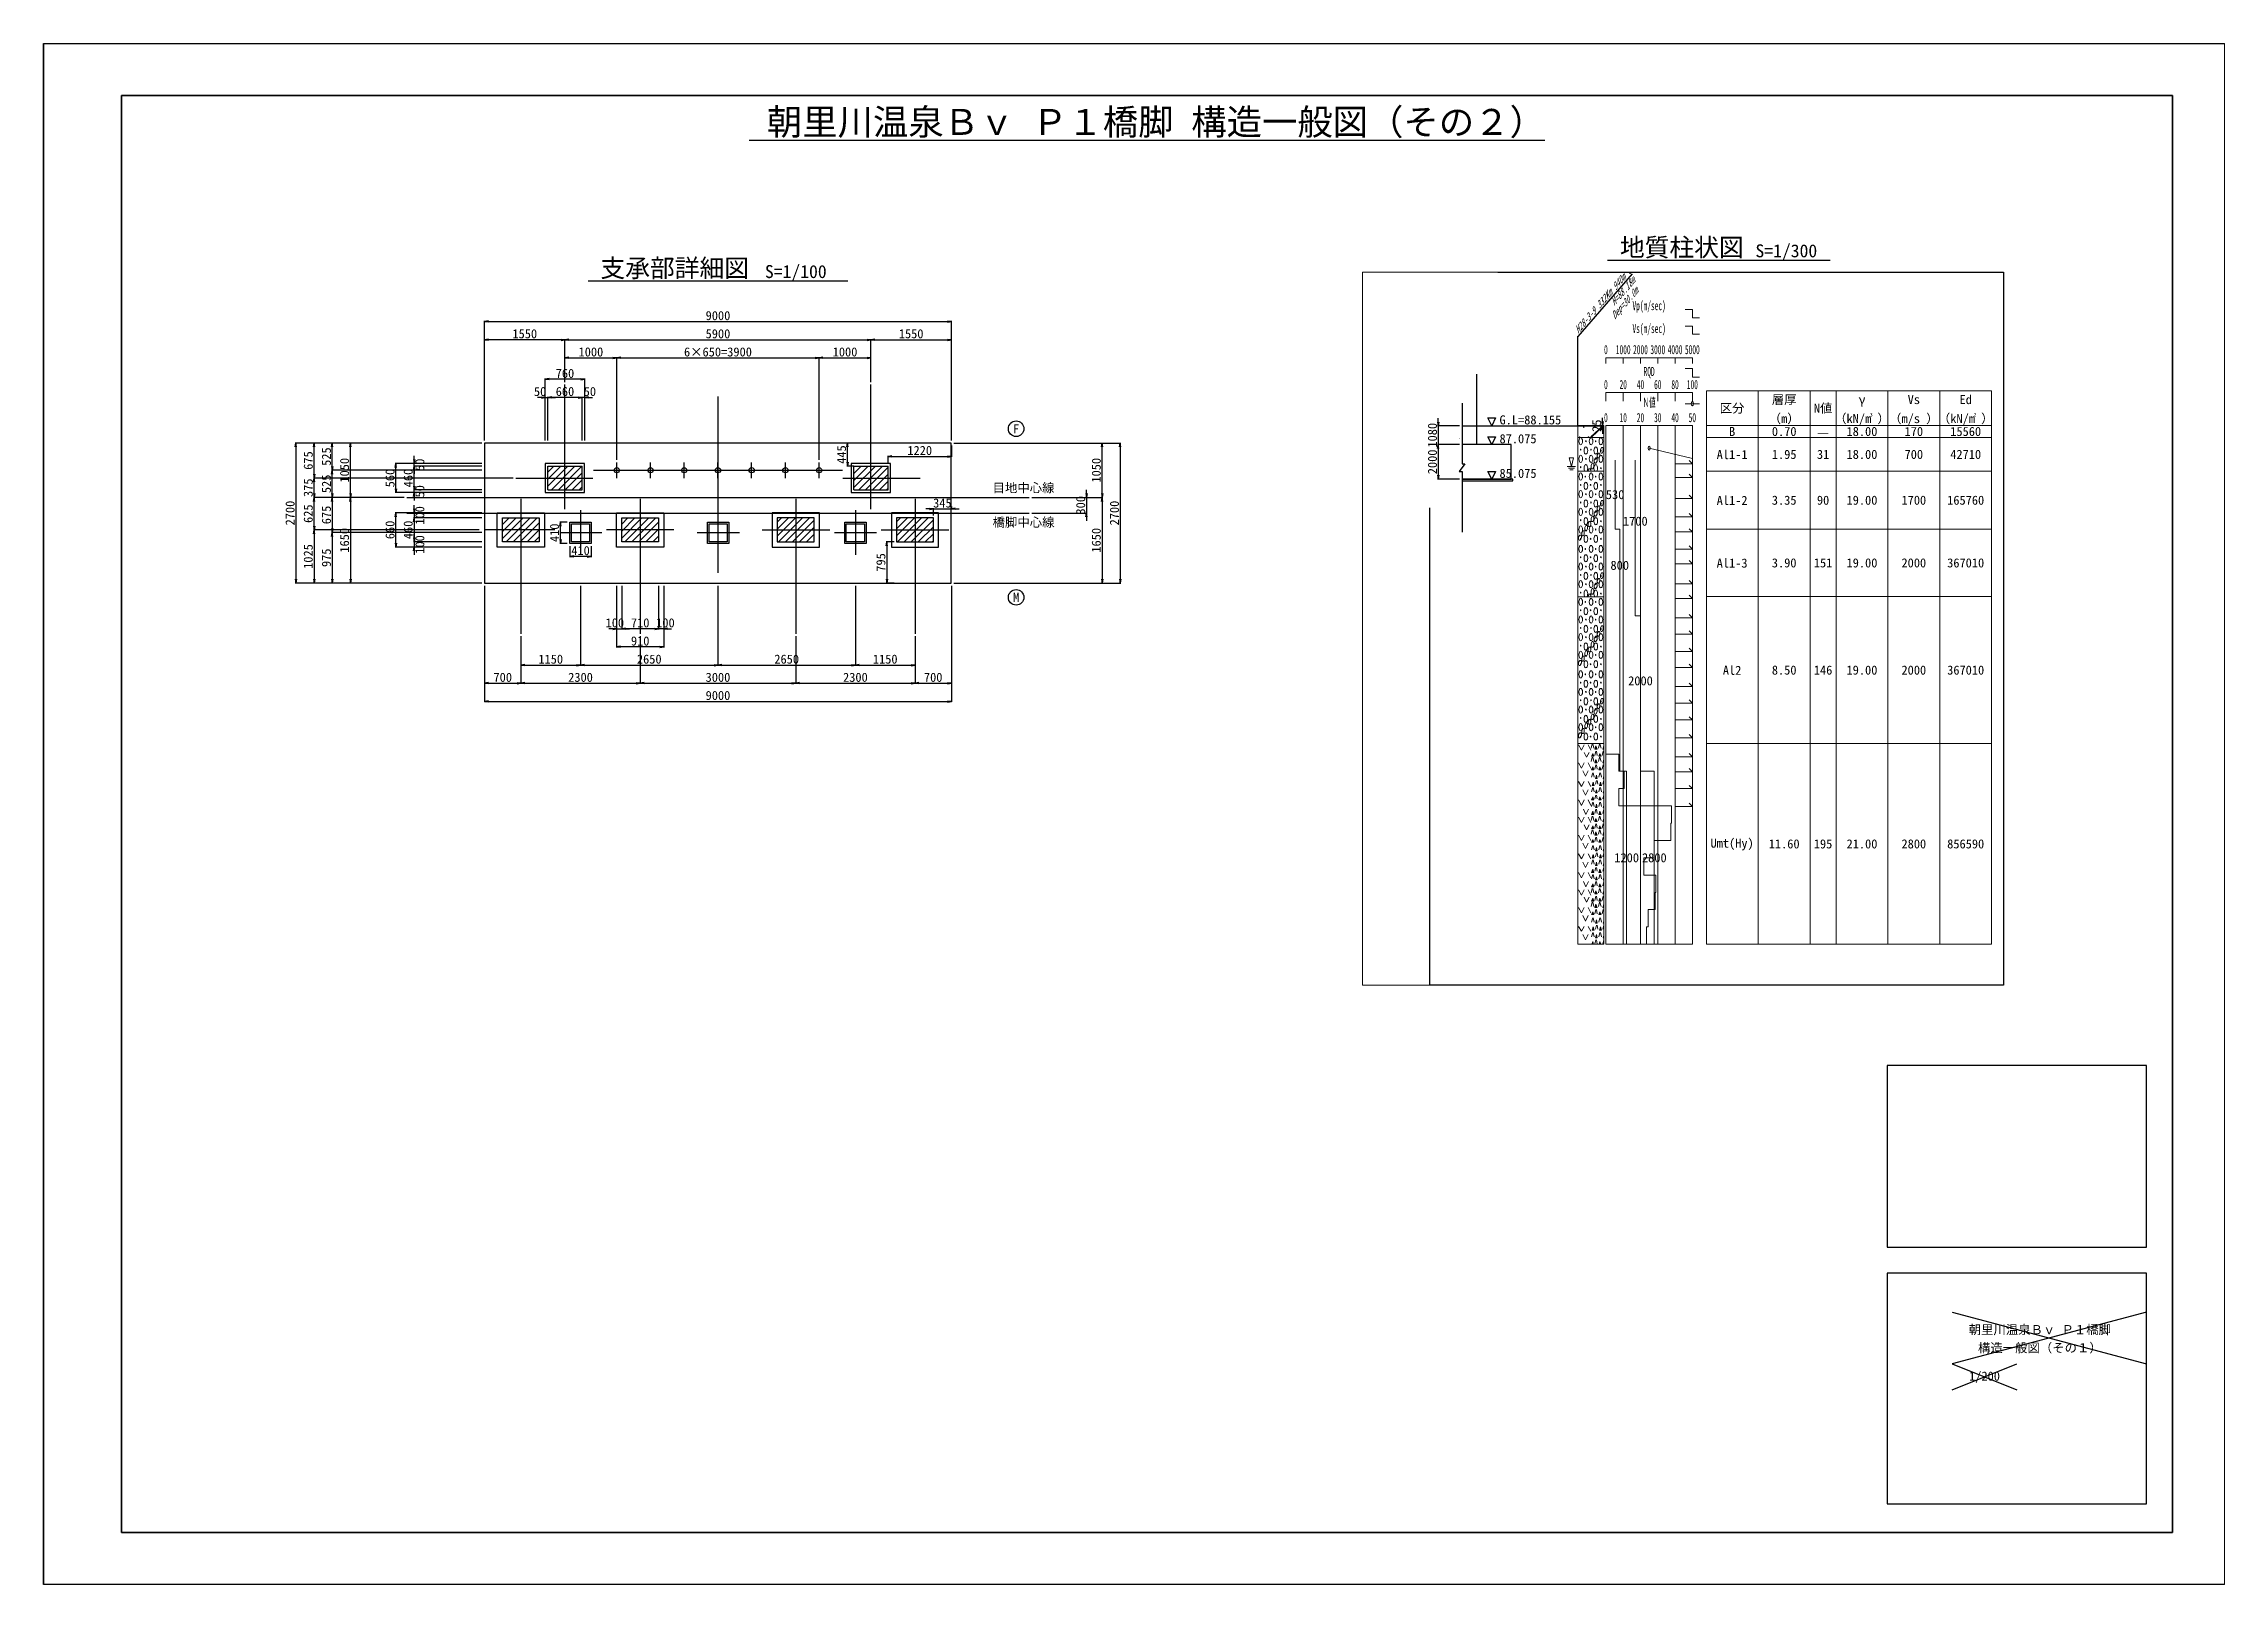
# Paper-space layout 'その2' of a CAD drawing. Header units: millimetres. Extents: x 11 to 431, y 10 to 306.
# The model-space entities are those that its viewports show. They can reach past a viewport. Long polylines and large blocks are cut down to what shows.
import ezdxf
from ezdxf.enums import TextEntityAlignment as Align

# ---------------------------------------------------------------- set-up
doc = ezdxf.new("R2010")
doc.units = ezdxf.units.MM
doc.header["$LTSCALE"] = 0.25
doc.set_wipeout_variables(frame=1)
doc.linetypes.add('CENTER', pattern=[50.8, 31.75, -6.35, 6.35, -6.35])
doc.linetypes.add('HIDDEN', pattern=[9.525, 6.35, -3.175])
doc.layers.get('Defpoints').update_dxf_attribs({"color": 171})
for name, color, linetype in [('D-BMK', 2, 'CENTER'), ('D-DCR-HCH1', 4, 'Continuous'), ('D-STR-DIM', 7, 'Continuous'), ('D-STR-HTXT', 3, 'Continuous'), ('D-STR-STR1', 4, 'Continuous'), ('D-STR-STR1-下部工', 1, 'Continuous'), ('D-STR-TXT', 3, 'Continuous'), ('D-TTL-FRAM', 51, 'Continuous'), ('D-TTL-TXT', 7, 'Continuous'), ('S-BGD', 8, 'Continuous'), ('S-BGD-BRG', 7, 'Continuous'), ('S-BGD-TXT', 3, 'Continuous')]:
    doc.layers.add(name, color=color, linetype=linetype)
doc.layers.add('D-VIEW', color=8, linetype='Continuous', plot=False)
doc.layers.add('D-WORK', color=191, linetype='Continuous', plot=False)
doc.styles.add('gothic', font='MS Gothic.ttf')
doc.styles.add('MSゴシック_10', font='MS Gothic.ttf')
doc.dimstyles.new('DIM', dxfattribs={"dimscale": 100, "dimtxt": 3.5, "dimasz": 1.5, "dimexe": 0.25, "dimexo": 1, "dimgap": 0.5, "dimtad": 3, "dimdec": 0, "dimzin": 0, "dimdsep": 46, "dimtxsty": 'MSゴシック_10', "dimblk": 'OPEN', "dimcen": 0, "dimclrd": 256, "dimclre": 256, "dimclrt": 3, "dimaunit": 1, "dimadec": 3, "dimazin": 0, "dimtfac": 1, "dimtdec": 0, "dimtix": 1, "dimtmove": 2, "dimatfit": 2, "dimldrblk": 'OPEN', "dimfxl": 1, "dimtolj": 1, "dimtzin": 0, "dimarcsym": 2})
pattern_1 = [(45, (-741.76, 7626.34), (-67.35192, 67.35192), [])]

psp = doc.layouts.new('その2')

msp = doc.modelspace()

# ---------------------------------------------------------------- texts
at = {"layer": 'D-STR-TXT', "style": 'MSゴシック_10'}
for s, p in [('F', (102852.6, 51976.1)), ('M', (102852.6, 48726.1))]:
    msp.add_text(s, height=175, dxfattribs=at).set_placement(p, align=Align.MIDDLE)
msp.add_text('目地中心線', height=175, dxfattribs=at).set_placement((102398.4, 50926.1), align=Align.TOP_LEFT)
msp.add_text('橋脚中心線', height=175, dxfattribs=at).set_placement((102398.4, 50086.8))
at = {"layer": 'D-TTL-TXT', "style": 'MSゴシック_10'}
msp.add_text('%%U 朝里川温泉Ｂｖ Ｐ１橋脚 構造一般図（その２）', height=500, dxfattribs=at).set_placement((105377.5, 57900), align=Align.MIDDLE)
for s, p in [('%%U 地質柱状図       ', (116402.3, 55193.3)), ('%%U 支承部詳細図        ', (97102.6, 54793.3))]:
    msp.add_text(s, height=350, dxfattribs=at).set_placement(p, align=Align.BOTTOM_CENTER)
for s, p in [('S=1/300', (117108.2, 55205.9)), ('S=1/100', (98008.5, 54805.9))]:
    msp.add_text(s, height=250, dxfattribs=at).set_placement(p, align=Align.BOTTOM_LEFT)
at = {"layer": 'D-TTL-TXT', "color": 3, "linetype": 'Continuous', "lineweight": -3, "style": 'MSゴシック_10'}
for s, p in [('朝里川温泉Ｂｖ Ｐ１橋脚', (122591.9, 34523)), ('構造一般図（その１）', (122591.9, 34173))]:
    msp.add_text(s, height=175, dxfattribs=at).set_placement(p, align=Align.CENTER)
msp.add_text('1/200', height=175, dxfattribs=at).set_placement((121525, 33700.3), align=Align.MIDDLE)

# ---------------------------------------------------------------- blocks, each defined once
blk = doc.blocks.new('第2朝里川温泉Bv_P1')
at = {"layer": 'D-BMK'}
blk.add_line((300, -13453.675), (300, -3853.675), dxfattribs=at)
at = {"layer": 'D-STR-STR1-下部工'}
for p, q in [((-1050, -3853.675), (1650, -3853.675)), ((-1050, -5853.675), (-1050, -3853.675)), ((1650, -5853.675), (1650, -3853.675)), ((-1050, -5853.675), (1650, -5853.675)), ((-1050, -5853.675), (-700, -6553.675)), ((1650, -5853.675), (1300, -6553.675)), ((-700, -6553.675), (1300, -6553.675)), ((-700, -11453.675), (-700, -6553.675)), ((1300, -11453.675), (1300, -6553.675)), ((3300, -11453.675), (-2700, -11453.675)), ((-2700, -11453.675), (-2700, -13453.675)), ((3300, -13453.675), (3300, -11453.675)), ((-2700, -13453.675), (3300, -13453.675))]:
    blk.add_line(p, q, dxfattribs=at)
at = {"layer": 'D-STR-STR1-下部工', "color": 4, "linetype": 'HIDDEN'}
blk.add_lwpolyline([(-2800, -13553.675), (3400, -13553.675), (3400, -13453.675), (-2800, -13453.675)], close=True, dxfattribs=at)
blk = doc.blocks.new('▽付文字')
at = {"color": 4, "ltscale": 100, "transparency": 16777216}
blk.add_lwpolyline([(1.5, 3), (0, 0), (-1.5, 3)], close=True, dxfattribs=at)
at = {"ltscale": 7.5, "transparency": 16777216, "style": 'MSゴシック_10'}
blk.add_attdef('R.L', (3, 0.5), '', height=3.5, dxfattribs=at)
blk = doc.blocks.new('waku')
at = {"layer": 'D-TTL-FRAM'}
blk.add_lwpolyline([(0, 0), (0, 277), (395.5, 277), (395.5, 0)], close=True, dxfattribs=at)
at = {"layer": 'Defpoints', "linetype": 'Continuous', "lineweight": -3}
for p, q in [((353, 42.5), (390.5, 32.5)), ((390.5, 42.5), (353, 32.5)), ((353, 32.5), (353, 32.5)), ((353, 32.5), (365.5, 27.5)), ((353, 27.5), (365.5, 32.5))]:
    blk.add_line(p, q, dxfattribs=at)
at = {"layer": 'Defpoints', "linetype": 'HIDDEN'}
blk.add_lwpolyline([(-15, 287), (405.5, 287), (405.5, -10), (-15, -10)], close=True, dxfattribs=at)
at = {"layer": 'Defpoints', "linetype": 'Continuous', "lineweight": -3}
for points in [[(340.5, 90), (340.5, 55), (390.5, 55), (390.5, 90)], [(340.5, 5.5), (390.5, 5.5), (390.5, 50), (340.5, 50)]]:
    blk.add_lwpolyline(points, close=True, dxfattribs=at)
blk = doc.blocks.new('_Open')
at = {"color": 0, "linetype": 'ByBlock', "lineweight": -2}
for p, q in [((-1, 0.17), (0, 0)), ((-1, -0.17), (0, 0)), ((0, 0), (-1, 0))]:
    blk.add_line(p, q, dxfattribs=at)
blk = doc.blocks.new('*D97')
at = {"layer": 'Defpoints', "lineweight": -2, "transparency": 16777216}
for p, q in [((153582, 50931), (153582, 51156)), ((150989, 50681), (153619, 50681)), ((152894, 50706), (153619, 50706)), ((153582, 50706), (153582, 50681)), ((153582, 50456), (153582, 50231))]:
    blk.add_line(p, q, dxfattribs=at)
at = {"layer": 'Defpoints', "color": 0, "transparency": 16777216}
for p in [(150839, 50681), (152744, 50706), (153582, 50681)]:
    blk.add_point(p, dxfattribs=at)
at = {"layer": 'Defpoints', "lineweight": -2, "transparency": 16777216, "xscale": 225, "yscale": 225, "zscale": 225}
for p, rotation in [((153582, 50706), 270), ((153582, 50681), 90)]:
    blk.add_blockref('_Open', p, dxfattribs=dict(at, rotation=rotation))
at = {"layer": 'Defpoints', "color": 3, "transparency": 16777216, "insert": (153244, 50694), "char_height": 525, "attachment_point": 5, "rotation": 90, "style": 'MSゴシック_10'}
blk.add_mtext('\\A1;25', dxfattribs=at)
blk = doc.blocks.new('*D98')
at = {"layer": 'D-STR-DIM', "lineweight": -2, "transparency": 16777216}
for p, q in [((144080, 50906), (144080, 51131)), ((145304, 50681), (144042, 50681)), ((144080, 50681), (144080, 49601)), ((145304, 49601), (144042, 49601)), ((144080, 49376), (144080, 49151))]:
    blk.add_line(p, q, dxfattribs=at)
at = {"layer": 'Defpoints', "color": 0, "transparency": 16777216}
for p in [(145454, 50681), (144080, 49601), (145454, 49601)]:
    blk.add_point(p, dxfattribs=at)
at = {"layer": 'D-STR-DIM', "lineweight": -2, "transparency": 16777216, "xscale": 225, "yscale": 225, "zscale": 225}
for p, rotation in [((144080, 50681), 270), ((144080, 49601), 90)]:
    blk.add_blockref('_Open', p, dxfattribs=dict(at, rotation=rotation))
at = {"layer": 'D-STR-DIM', "color": 3, "transparency": 16777216, "insert": (143742, 50141), "char_height": 525, "attachment_point": 5, "rotation": 90, "style": 'MSゴシック_10'}
blk.add_mtext('\\A1;1080', dxfattribs=at)
blk = doc.blocks.new('*D99')
at = {"layer": 'D-STR-DIM', "lineweight": -2, "transparency": 16777216}
for p, q in [((145304, 49601), (144042, 49601)), ((144080, 49376), (144080, 47826)), ((145304, 47601), (144042, 47601))]:
    blk.add_line(p, q, dxfattribs=at)
at = {"layer": 'Defpoints', "color": 0, "transparency": 16777216}
for p in [(145454, 49601), (144080, 47601), (145454, 47601)]:
    blk.add_point(p, dxfattribs=at)
at = {"layer": 'D-STR-DIM', "lineweight": -2, "transparency": 16777216, "xscale": 225, "yscale": 225, "zscale": 225}
for p, rotation in [((144080, 49601), 90), ((144080, 47601), 270)]:
    blk.add_blockref('_Open', p, dxfattribs=dict(at, rotation=rotation))
at = {"layer": 'D-STR-DIM', "color": 3, "transparency": 16777216, "insert": (143742, 48601), "char_height": 525, "attachment_point": 5, "rotation": 90, "style": 'MSゴシック_10'}
blk.add_mtext('\\A1;2000', dxfattribs=at)
blk = doc.blocks.new('H28-3-9  Bor.')
at = {"layer": 'S-BGD-BRG', "linetype": 'ByBlock', "lineweight": 9}
for points in [[(0.72, -26.351, 1), (0.66, -26.351, 1)], [(0.156, -26.958), (0.219, -26.958, 0.96)], [(0.96, -27.183, 1), (0.9, -27.183, 1)], [(1.188, -26.958), (1.25, -26.958, 0.96)], [(2.1, -27.183, 1), (2.04, -27.183, 1)], [(0.36, -27.663, 1), (0.3, -27.663, 1)], [(1.56, -27.663, 1), (1.5, -27.663, 1)], [(2.7, -27.723, 1), (2.64, -27.723, 1)], [(0.96, -28.203, 1), (0.9, -28.203, 1)], [(2.1, -28.203, 1), (2.04, -28.203, 1)], [(0.36, -28.683, 1), (0.3, -28.683, 1)], [(1.56, -28.743, 1), (1.5, -28.743, 1)], [(2.7, -28.743, 1), (2.64, -28.743, 1)], [(0.9, -29.226, 1), (0.84, -29.226, 1)], [(2.1, -29.226, 1), (2.04, -29.226, 1)], [(0.36, -29.706, 1), (0.3, -29.706, 1)], [(1.5, -29.706, 1), (1.44, -29.706, 1)], [(2.7, -29.706, 1), (2.64, -29.706, 1)], [(0.96, -30.246, 1), (0.9, -30.246, 1)], [(2.1, -30.246, 1), (2.04, -30.246, 1)], [(0.36, -30.726, 1), (0.3, -30.726, 1)], [(1.56, -30.726, 1), (1.5, -30.726, 1)], [(2.7, -30.786, 1), (2.64, -30.786, 1)], [(0.96, -31.266, 1), (0.9, -31.266, 1)], [(2.1, -31.266, 1), (2.04, -31.266, 1)], [(0.36, -31.746, 1), (0.3, -31.746, 1)], [(1.56, -31.806, 1), (1.5, -31.806, 1)], [(2.7, -31.806, 1), (2.64, -31.806, 1)], [(0.96, -32.346, 1), (0.9, -32.346, 1)], [(2.1, -32.286, 1), (2.04, -32.286, 1)], [(0.36, -32.826, 1), (0.3, -32.826, 1)], [(1.5, -32.826, 1), (1.44, -32.826, 1)], [(2.7, -32.826, 1), (2.64, -32.826, 1)], [(0.9, -33.413, 1), (0.84, -33.413, 1)], [(2.1, -33.413, 1), (2.04, -33.413, 1)], [(0.36, -33.893, 1), (0.3, -33.893, 1)], [(1.5, -33.893, 1), (1.44, -33.893, 1)], [(2.7, -33.893, 1), (2.64, -33.893, 1)], [(0.96, -34.433, 1), (0.9, -34.433, 1)], [(2.1, -34.433, 1), (2.04, -34.433, 1)], [(0.36, -34.913, 1), (0.3, -34.913, 1)], [(1.56, -34.913, 1), (1.5, -34.913, 1)], [(2.7, -34.973, 1), (2.64, -34.973, 1)], [(0.96, -35.453, 1), (0.9, -35.453, 1)], [(2.1, -35.453, 1), (2.04, -35.453, 1)], [(0.36, -35.933, 1), (0.3, -35.933, 1)], [(1.56, -35.993, 1), (1.5, -35.993, 1)], [(2.7, -35.993, 1), (2.64, -35.993, 1)], [(0.9, -36.476, 1), (0.84, -36.476, 1)], [(2.1, -36.476, 1), (2.04, -36.476, 1)], [(0.36, -36.956, 1), (0.3, -36.956, 1)], [(1.5, -36.956, 1), (1.44, -36.956, 1)], [(2.7, -36.956, 1), (2.64, -36.956, 1)], [(0.96, -37.496, 1), (0.9, -37.496, 1)], [(2.1, -37.496, 1), (2.04, -37.496, 1)], [(0.36, -37.976, 1), (0.3, -37.976, 1)], [(1.56, -37.976, 1), (1.5, -37.976, 1)], [(2.7, -38.036, 1), (2.64, -38.036, 1)], [(0.96, -38.516, 1), (0.9, -38.516, 1)], [(2.1, -38.516, 1), (2.04, -38.516, 1)], [(0.36, -38.996, 1), (0.3, -38.996, 1)], [(1.56, -39.056, 1), (1.5, -39.056, 1)], [(2.7, -39.056, 1), (2.64, -39.056, 1)], [(2.1, -39.536, 1), (2.04, -39.536, 1)], [(0.96, -39.596, 1), (0.9, -39.596, 1)], [(0.36, -40.076, 1), (0.3, -40.076, 1)], [(1.5, -40.076, 1), (1.44, -40.076, 1)], [(2.7, -40.076, 1), (2.64, -40.076, 1)], [(0.9, -40.663, 1), (0.84, -40.663, 1)], [(2.1, -40.663, 1), (2.04, -40.663, 1)], [(0.36, -41.143, 1), (0.3, -41.143, 1)], [(1.5, -41.143, 1), (1.44, -41.143, 1)], [(2.7, -41.143, 1), (2.64, -41.143, 1)], [(0.96, -41.683, 1), (0.9, -41.683, 1)], [(2.1, -41.683, 1), (2.04, -41.683, 1)], [(0.36, -42.163, 1), (0.3, -42.163, 1)], [(1.56, -42.163, 1), (1.5, -42.163, 1)], [(2.7, -42.223, 1), (2.64, -42.223, 1)], [(0.96, -42.703, 1), (0.9, -42.703, 1)], [(2.1, -42.703, 1), (2.04, -42.703, 1)], [(0.36, -43.183, 1), (0.3, -43.183, 1)], [(1.56, -43.243, 1), (1.5, -43.243, 1)], [(2.7, -43.243, 1), (2.64, -43.243, 1)], [(2.1, -43.723, 1), (2.04, -43.723, 1)], [(0.96, -43.783, 1), (0.9, -43.783, 1)], [(0.36, -44.263, 1), (0.3, -44.263, 1)], [(1.5, -44.263, 1), (1.44, -44.263, 1)], [(2.7, -44.263, 1), (2.64, -44.263, 1)]]:
    blk.add_hatch(color=256, dxfattribs=at).paths.add_polyline_path(points)
h = blk.add_hatch(color=256, dxfattribs=at)
h.dxf.hatch_style = 1
h.paths.add_polyline_path([(1.969, -44.99), (1.969, -44.99), (2.219, -44.99), (2.094, -44.802), (1.969, -44.99)], flags=16)
h = blk.add_hatch(color=256, dxfattribs=at)
h.dxf.hatch_style = 1
h.paths.add_polyline_path([(2.875, -44.99), (2.875, -44.99), (3, -44.99), (3, -44.802), (2.875, -44.99)], flags=16)
h = blk.add_hatch(color=256, dxfattribs=at)
h.dxf.hatch_style = 1
h.paths.add_polyline_path([(1.594, -45.396), (1.594, -45.396), (1.844, -45.396), (1.719, -45.24), (1.594, -45.396)], flags=16)
h = blk.add_hatch(color=256, dxfattribs=at)
h.dxf.hatch_style = 1
h.paths.add_polyline_path([(2.438, -45.396), (2.438, -45.396), (2.688, -45.396), (2.562, -45.24), (2.438, -45.396)], flags=16)
h = blk.add_hatch(color=256, dxfattribs=at)
h.dxf.hatch_style = 1
h.paths.add_polyline_path([(1.969, -45.771), (1.969, -45.771), (2.219, -45.771), (2.094, -45.583), (1.969, -45.771)], flags=16)
h = blk.add_hatch(color=256, dxfattribs=at)
h.dxf.hatch_style = 1
h.paths.add_polyline_path([(2.875, -45.771), (2.875, -45.771), (3, -45.771), (3, -45.583), (2.875, -45.771)], flags=16)
h = blk.add_hatch(color=256, dxfattribs=at)
h.dxf.hatch_style = 1
h.paths.add_polyline_path([(1.594, -46.177), (1.594, -46.177), (1.844, -46.177), (1.719, -46.021), (1.594, -46.177)], flags=16)
h = blk.add_hatch(color=256, dxfattribs=at)
h.dxf.hatch_style = 1
h.paths.add_polyline_path([(2.438, -46.177), (2.438, -46.177), (2.688, -46.177), (2.562, -46.021), (2.438, -46.177)], flags=16)
h = blk.add_hatch(color=256, dxfattribs=at)
h.dxf.hatch_style = 1
h.paths.add_polyline_path([(2.031, -46.677), (2.031, -46.677), (2.25, -46.677), (2.156, -46.49), (2.031, -46.677)], flags=16)
h = blk.add_hatch(color=256, dxfattribs=at)
h.dxf.hatch_style = 1
h.paths.add_polyline_path([(2.938, -46.677), (2.938, -46.677), (3, -46.677), (3, -46.552), (2.938, -46.677)], flags=16)
h = blk.add_hatch(color=256, dxfattribs=at)
h.dxf.hatch_style = 1
h.paths.add_polyline_path([(1.656, -47.083), (1.656, -47.083), (1.906, -47.083), (1.781, -46.896), (1.656, -47.083)], flags=16)
h = blk.add_hatch(color=256, dxfattribs=at)
h.dxf.hatch_style = 1
h.paths.add_polyline_path([(2.5, -47.083), (2.5, -47.083), (2.75, -47.083), (2.625, -46.896), (2.5, -47.083)], flags=16)
h = blk.add_hatch(color=256, dxfattribs=at)
h.dxf.hatch_style = 1
h.paths.add_polyline_path([(2.031, -47.521), (2.031, -47.521), (2.25, -47.521), (2.156, -47.333), (2.031, -47.521)], flags=16)
h = blk.add_hatch(color=256, dxfattribs=at)
h.dxf.hatch_style = 1
h.paths.add_polyline_path([(2.938, -47.521), (2.938, -47.521), (3, -47.521), (3, -47.396), (2.938, -47.521)], flags=16)
h = blk.add_hatch(color=256, dxfattribs=at)
h.dxf.hatch_style = 1
h.paths.add_polyline_path([(1.594, -47.927), (1.594, -47.927), (1.844, -47.927), (1.719, -47.74), (1.594, -47.927)], flags=16)
h = blk.add_hatch(color=256, dxfattribs=at)
h.dxf.hatch_style = 1
h.paths.add_polyline_path([(2.438, -47.927), (2.438, -47.927), (2.688, -47.927), (2.562, -47.74), (2.438, -47.927)], flags=16)
h = blk.add_hatch(color=256, dxfattribs=at)
h.dxf.hatch_style = 1
h.paths.add_polyline_path([(2.031, -48.365), (2.031, -48.365), (2.25, -48.365), (2.156, -48.177), (2.031, -48.365)], flags=16)
h = blk.add_hatch(color=256, dxfattribs=at)
h.dxf.hatch_style = 1
h.paths.add_polyline_path([(2.938, -48.365), (2.938, -48.365), (3, -48.365), (3, -48.24), (2.938, -48.365)], flags=16)
h = blk.add_hatch(color=256, dxfattribs=at)
h.dxf.hatch_style = 1
h.paths.add_polyline_path([(1.594, -48.771), (1.594, -48.771), (1.844, -48.771), (1.719, -48.583), (1.594, -48.771)], flags=16)
h = blk.add_hatch(color=256, dxfattribs=at)
h.dxf.hatch_style = 1
h.paths.add_polyline_path([(2.438, -48.771), (2.438, -48.771), (2.688, -48.771), (2.562, -48.583), (2.438, -48.771)], flags=16)
h = blk.add_hatch(color=256, dxfattribs=at)
h.dxf.hatch_style = 1
h.paths.add_polyline_path([(1.969, -49.177), (1.969, -49.177), (2.219, -49.177), (2.094, -48.99), (1.969, -49.177)], flags=16)
h = blk.add_hatch(color=256, dxfattribs=at)
h.dxf.hatch_style = 1
h.paths.add_polyline_path([(2.875, -49.177), (2.875, -49.177), (3, -49.177), (3, -48.99), (2.875, -49.177)], flags=16)
h = blk.add_hatch(color=256, dxfattribs=at)
h.dxf.hatch_style = 1
h.paths.add_polyline_path([(1.594, -49.583), (1.594, -49.583), (1.844, -49.583), (1.719, -49.427), (1.594, -49.583)], flags=16)
h = blk.add_hatch(color=256, dxfattribs=at)
h.dxf.hatch_style = 1
h.paths.add_polyline_path([(2.438, -49.583), (2.438, -49.583), (2.688, -49.583), (2.562, -49.427), (2.438, -49.583)], flags=16)
h = blk.add_hatch(color=256, dxfattribs=at)
h.dxf.hatch_style = 1
h.paths.add_polyline_path([(1.969, -49.958), (1.969, -49.958), (2.219, -49.958), (2.094, -49.771), (1.969, -49.958)], flags=16)
h = blk.add_hatch(color=256, dxfattribs=at)
h.dxf.hatch_style = 1
h.paths.add_polyline_path([(2.875, -49.958), (2.875, -49.958), (3, -49.958), (3, -49.771), (2.875, -49.958)], flags=16)
h = blk.add_hatch(color=256, dxfattribs=at)
h.dxf.hatch_style = 1
h.paths.add_polyline_path([(1.594, -50.365), (1.594, -50.365), (1.844, -50.365), (1.719, -50.208), (1.594, -50.365)], flags=16)
h = blk.add_hatch(color=256, dxfattribs=at)
h.dxf.hatch_style = 1
h.paths.add_polyline_path([(2.438, -50.365), (2.438, -50.365), (2.688, -50.365), (2.562, -50.208), (2.438, -50.365)], flags=16)
h = blk.add_hatch(color=256, dxfattribs=at)
h.dxf.hatch_style = 1
h.paths.add_polyline_path([(2.031, -50.865), (2.031, -50.865), (2.25, -50.865), (2.156, -50.677), (2.031, -50.865)], flags=16)
h = blk.add_hatch(color=256, dxfattribs=at)
h.dxf.hatch_style = 1
h.paths.add_polyline_path([(2.938, -50.865), (2.938, -50.865), (3, -50.865), (3, -50.74), (2.938, -50.865)], flags=16)
h = blk.add_hatch(color=256, dxfattribs=at)
h.dxf.hatch_style = 1
h.paths.add_polyline_path([(1.656, -51.271), (1.656, -51.271), (1.906, -51.271), (1.781, -51.083), (1.656, -51.271)], flags=16)
h = blk.add_hatch(color=256, dxfattribs=at)
h.dxf.hatch_style = 1
h.paths.add_polyline_path([(2.5, -51.271), (2.5, -51.271), (2.75, -51.271), (2.625, -51.083), (2.5, -51.271)], flags=16)
h = blk.add_hatch(color=256, dxfattribs=at)
h.dxf.hatch_style = 1
h.paths.add_polyline_path([(2.031, -51.708), (2.031, -51.708), (2.25, -51.708), (2.156, -51.521), (2.031, -51.708)], flags=16)
h = blk.add_hatch(color=256, dxfattribs=at)
h.dxf.hatch_style = 1
h.paths.add_polyline_path([(2.938, -51.708), (2.938, -51.708), (3, -51.708), (3, -51.583), (2.938, -51.708)], flags=16)
h = blk.add_hatch(color=256, dxfattribs=at)
h.dxf.hatch_style = 1
h.paths.add_polyline_path([(1.594, -52.115), (1.594, -52.115), (1.844, -52.115), (1.719, -51.927), (1.594, -52.115)], flags=16)
h = blk.add_hatch(color=256, dxfattribs=at)
h.dxf.hatch_style = 1
h.paths.add_polyline_path([(2.438, -52.115), (2.438, -52.115), (2.688, -52.115), (2.562, -51.927), (2.438, -52.115)], flags=16)
h = blk.add_hatch(color=256, dxfattribs=at)
h.dxf.hatch_style = 1
h.paths.add_polyline_path([(2.031, -52.552), (2.031, -52.552), (2.25, -52.552), (2.156, -52.365), (2.031, -52.552)], flags=16)
h = blk.add_hatch(color=256, dxfattribs=at)
h.dxf.hatch_style = 1
h.paths.add_polyline_path([(2.938, -52.552), (2.938, -52.552), (3, -52.552), (3, -52.427), (2.938, -52.552)], flags=16)
h = blk.add_hatch(color=256, dxfattribs=at)
h.dxf.hatch_style = 1
h.paths.add_polyline_path([(1.594, -52.958), (1.594, -52.958), (1.844, -52.958), (1.719, -52.771), (1.594, -52.958)], flags=16)
h = blk.add_hatch(color=256, dxfattribs=at)
h.dxf.hatch_style = 1
h.paths.add_polyline_path([(2.438, -52.958), (2.438, -52.958), (2.688, -52.958), (2.562, -52.771), (2.438, -52.958)], flags=16)
h = blk.add_hatch(color=256, dxfattribs=at)
h.dxf.hatch_style = 1
h.paths.add_polyline_path([(1.969, -53.365), (1.969, -53.365), (2.219, -53.365), (2.094, -53.177), (1.969, -53.365)], flags=16)
h = blk.add_hatch(color=256, dxfattribs=at)
h.dxf.hatch_style = 1
h.paths.add_polyline_path([(2.875, -53.365), (2.875, -53.365), (3, -53.365), (3, -53.177), (2.875, -53.365)], flags=16)
h = blk.add_hatch(color=256, dxfattribs=at)
h.dxf.hatch_style = 1
h.paths.add_polyline_path([(1.594, -53.771), (1.594, -53.771), (1.844, -53.771), (1.719, -53.615), (1.594, -53.771)], flags=16)
h = blk.add_hatch(color=256, dxfattribs=at)
h.dxf.hatch_style = 1
h.paths.add_polyline_path([(2.438, -53.771), (2.438, -53.771), (2.688, -53.771), (2.562, -53.615), (2.438, -53.771)], flags=16)
h = blk.add_hatch(color=256, dxfattribs=at)
h.dxf.hatch_style = 1
h.paths.add_polyline_path([(1.969, -54.146), (1.969, -54.146), (2.219, -54.146), (2.094, -53.958), (1.969, -54.146)], flags=16)
h = blk.add_hatch(color=256, dxfattribs=at)
h.dxf.hatch_style = 1
h.paths.add_polyline_path([(2.875, -54.146), (2.875, -54.146), (3, -54.146), (3, -53.958), (2.875, -54.146)], flags=16)
h = blk.add_hatch(color=256, dxfattribs=at)
h.dxf.hatch_style = 1
h.paths.add_polyline_path([(1.594, -54.552), (1.594, -54.552), (1.844, -54.552), (1.719, -54.396), (1.594, -54.552)], flags=16)
h = blk.add_hatch(color=256, dxfattribs=at)
h.dxf.hatch_style = 1
h.paths.add_polyline_path([(2.438, -54.552), (2.438, -54.552), (2.688, -54.552), (2.562, -54.396), (2.438, -54.552)], flags=16)
h = blk.add_hatch(color=256, dxfattribs=at)
h.dxf.hatch_style = 1
h.paths.add_polyline_path([(2.031, -55.052), (2.031, -55.052), (2.25, -55.052), (2.156, -54.865), (2.031, -55.052)], flags=16)
h = blk.add_hatch(color=256, dxfattribs=at)
h.dxf.hatch_style = 1
h.paths.add_polyline_path([(2.938, -55.052), (2.938, -55.052), (3, -55.052), (3, -54.927), (2.938, -55.052)], flags=16)
h = blk.add_hatch(color=256, dxfattribs=at)
h.dxf.hatch_style = 1
h.paths.add_polyline_path([(1.656, -55.458), (1.656, -55.458), (1.906, -55.458), (1.781, -55.271), (1.656, -55.458)], flags=16)
h = blk.add_hatch(color=256, dxfattribs=at)
h.dxf.hatch_style = 1
h.paths.add_polyline_path([(2.5, -55.458), (2.5, -55.458), (2.75, -55.458), (2.625, -55.271), (2.5, -55.458)], flags=16)
h = blk.add_hatch(color=256, dxfattribs=at)
h.dxf.hatch_style = 1
h.paths.add_polyline_path([(2.031, -55.896), (2.031, -55.896), (2.25, -55.896), (2.156, -55.708), (2.031, -55.896)], flags=16)
h = blk.add_hatch(color=256, dxfattribs=at)
h.dxf.hatch_style = 1
h.paths.add_polyline_path([(2.938, -55.896), (2.938, -55.896), (3, -55.896), (3, -55.771), (2.938, -55.896)], flags=16)
h = blk.add_hatch(color=256, dxfattribs=at)
h.dxf.hatch_style = 1
h.paths.add_polyline_path([(1.813, -56.271), (1.719, -56.115), (1.625, -56.271)], flags=16)
h = blk.add_hatch(color=256, dxfattribs=at)
h.dxf.hatch_style = 1
h.paths.add_polyline_path([(2.656, -56.271), (2.562, -56.115), (2.469, -56.271)], flags=16)
at = {"layer": 'S-BGD-BRG', "linetype": 'ByBlock', "lineweight": 15}
for p, q in [((12.41, -19.565), (13.25, -19.565)), ((13.25, -19.565), (13.25, -20.045)), ((13.25, -20.045), (14.09, -20.045)), ((12.41, -20.52), (13.25, -20.52)), ((13.25, -20.52), (13.25, -21)), ((13.25, -21), (14.09, -21))]:
    blk.add_line(p, q, dxfattribs=at)
at = {"layer": 'S-BGD-BRG', "linetype": 'ByBlock', "lineweight": 9}
for p, q in [((3.25, -22.36), (13.25, -22.36)), ((3.25, -22.36), (3.25, -22.68)), ((5.25, -22.36), (5.25, -22.68)), ((7.25, -22.36), (7.25, -22.68)), ((9.25, -22.36), (9.25, -22.68)), ((11.25, -22.36), (11.25, -22.68)), ((13.25, -22.36), (13.25, -22.68)), ((3.25, -24.36), (3.25, -24.86)), ((3.25, -24.36), (13.25, -24.36)), ((5.25, -24.36), (5.25, -24.86)), ((7.25, -24.36), (7.25, -24.86)), ((9.25, -24.36), (9.25, -24.86)), ((11.25, -24.36), (11.25, -24.86)), ((13.25, -24.36), (13.25, -24.86)), ((12.406, -25.016), (14.094, -25.016)), ((1.5, -26.927), (2.938, -26.271)), ((1.531, -26.958), (3, -26.271)), ((5.25, -26.271), (5.25, -56.271)), ((7.25, -26.271), (7.25, -56.271)), ((9.25, -26.271), (9.25, -56.271)), ((11.25, -26.271), (11.25, -56.271)), ((0, -26.971), (3, -26.971)), ((0.219, -26.958), (0.156, -26.958)), ((1.25, -26.958), (1.188, -26.958)), ((3, -26.927), (3, -26.958)), ((2.625, -27.677), (2.75, -27.552)), ((2.625, -27.802), (2.625, -27.677)), ((2.75, -27.552), (2.875, -27.552)), ((2.938, -27.74), (2.812, -27.865)), ((2.875, -27.552), (2.938, -27.615)), ((2.938, -27.615), (2.938, -27.74)), ((8.25, -27.583), (13.25, -28.177)), ((-0.75, -28.646), (-1, -28.146)), ((-1, -28.146), (-0.5, -28.146)), ((-0.5, -28.146), (-0.75, -28.646)), ((1.906, -28.271), (2.031, -28.146)), ((2.031, -28.146), (2.156, -28.146)), ((2.156, -28.146), (2.219, -28.208)), ((2.25, -27.99), (2.375, -27.865)), ((2.25, -28.083), (2.25, -27.99)), ((2.312, -28.146), (2.25, -28.083)), ((2.438, -28.146), (2.312, -28.146)), ((2.375, -27.865), (2.5, -27.865)), ((2.562, -28.052), (2.438, -28.146)), ((2.5, -27.865), (2.562, -27.927)), ((2.562, -27.927), (2.562, -28.052)), ((2.688, -27.865), (2.625, -27.802)), ((2.812, -27.865), (2.688, -27.865)), ((1.531, -28.583), (1.656, -28.458)), ((1.531, -28.708), (1.531, -28.583)), ((1.656, -28.458), (1.781, -28.458)), ((1.781, -28.458), (1.844, -28.521)), ((1.844, -28.521), (1.844, -28.646)), ((1.906, -28.396), (1.906, -28.271)), ((1.969, -28.458), (1.906, -28.396)), ((2.094, -28.458), (1.969, -28.458)), ((2.219, -28.333), (2.094, -28.458)), ((2.219, -28.208), (2.219, -28.333)), ((-1.25, -28.646), (-0.25, -28.646)), ((-1.094, -28.74), (-0.375, -28.74)), ((-0.938, -28.833), (-0.531, -28.833)), ((0, -28.921), (3, -28.921)), ((1.188, -28.865), (1.312, -28.771)), ((1.188, -28.896), (1.188, -28.865)), ((1.312, -28.771), (1.438, -28.771)), ((1.438, -28.771), (1.5, -28.833)), ((1.5, -28.833), (1.5, -28.896)), ((1.594, -28.771), (1.531, -28.708)), ((1.719, -28.771), (1.594, -28.771)), ((1.844, -28.646), (1.719, -28.771)), ((2.625, -30.74), (2.75, -30.615)), ((2.75, -30.615), (2.875, -30.615)), ((2.875, -30.615), (2.938, -30.677)), ((2.938, -30.677), (2.938, -30.802)), ((2.25, -31.052), (2.375, -30.927)), ((2.25, -31.146), (2.25, -31.052)), ((2.375, -30.927), (2.5, -30.927)), ((2.562, -31.115), (2.438, -31.208)), ((2.5, -30.927), (2.562, -30.99)), ((2.562, -30.99), (2.562, -31.115)), ((2.625, -30.865), (2.625, -30.74)), ((2.688, -30.927), (2.625, -30.865)), ((2.812, -30.927), (2.688, -30.927)), ((2.938, -30.802), (2.812, -30.927)), ((1.531, -31.646), (1.656, -31.521)), ((1.656, -31.521), (1.781, -31.521)), ((1.781, -31.521), (1.844, -31.583)), ((1.906, -31.333), (2.031, -31.208)), ((1.906, -31.458), (1.906, -31.333)), ((1.969, -31.521), (1.906, -31.458)), ((2.094, -31.521), (1.969, -31.521)), ((2.031, -31.208), (2.156, -31.208)), ((2.219, -31.396), (2.094, -31.521)), ((2.156, -31.208), (2.219, -31.271)), ((2.219, -31.271), (2.219, -31.396)), ((2.312, -31.208), (2.25, -31.146)), ((2.438, -31.208), (2.312, -31.208)), ((1.188, -31.927), (1.312, -31.833)), ((1.188, -32.052), (1.188, -31.927)), ((1.312, -31.833), (1.438, -31.833)), ((1.438, -31.833), (1.5, -31.896)), ((1.5, -31.896), (1.5, -31.99)), ((1.531, -31.771), (1.531, -31.646)), ((1.594, -31.833), (1.531, -31.771)), ((1.719, -31.833), (1.594, -31.833)), ((1.844, -31.708), (1.719, -31.833)), ((1.844, -31.583), (1.844, -31.708)), ((0.469, -32.49), (0.594, -32.365)), ((0.594, -32.365), (0.719, -32.365)), ((0.719, -32.365), (0.75, -32.427)), ((0.812, -32.177), (0.938, -32.052)), ((0.812, -32.302), (0.812, -32.177)), ((0.875, -32.365), (0.812, -32.302)), ((1, -32.365), (0.875, -32.365)), ((0.938, -32.052), (1.062, -32.052)), ((1.125, -32.24), (1, -32.365)), ((1.062, -32.052), (1.125, -32.115)), ((1.125, -32.115), (1.125, -32.24)), ((1.25, -32.115), (1.188, -32.052)), ((1.375, -32.115), (1.25, -32.115)), ((1.5, -31.99), (1.375, -32.115)), ((0.094, -32.708), (0.219, -32.615)), ((0.094, -32.833), (0.094, -32.708)), ((0.219, -32.615), (0.344, -32.615)), ((0.406, -32.771), (0.281, -32.896)), ((0.344, -32.615), (0.406, -32.646)), ((0.406, -32.646), (0.406, -32.771)), ((0.469, -32.615), (0.469, -32.49)), ((0.531, -32.646), (0.469, -32.615)), ((0.656, -32.646), (0.531, -32.646)), ((0.75, -32.552), (0.656, -32.646)), ((0.75, -32.427), (0.75, -32.552)), ((0.156, -32.896), (0.094, -32.833)), ((0.281, -32.896), (0.156, -32.896)), ((2.625, -34.927), (2.75, -34.802)), ((2.75, -34.802), (2.875, -34.802)), ((2.875, -34.802), (2.938, -34.865)), ((2.938, -34.865), (2.938, -34.99)), ((2.25, -35.24), (2.375, -35.115)), ((2.25, -35.333), (2.25, -35.24)), ((2.375, -35.115), (2.5, -35.115)), ((2.562, -35.302), (2.438, -35.396)), ((2.5, -35.115), (2.562, -35.177)), ((2.562, -35.177), (2.562, -35.302)), ((2.625, -35.052), (2.625, -34.927)), ((2.688, -35.115), (2.625, -35.052)), ((2.812, -35.115), (2.688, -35.115)), ((2.938, -34.99), (2.812, -35.115)), ((1.531, -35.833), (1.656, -35.708)), ((1.656, -35.708), (1.781, -35.708)), ((1.781, -35.708), (1.844, -35.771)), ((1.906, -35.521), (2.031, -35.396)), ((1.906, -35.646), (1.906, -35.521)), ((1.969, -35.708), (1.906, -35.646)), ((2.094, -35.708), (1.969, -35.708)), ((2.031, -35.396), (2.156, -35.396)), ((2.219, -35.583), (2.094, -35.708)), ((2.156, -35.396), (2.219, -35.458)), ((2.219, -35.458), (2.219, -35.583)), ((2.312, -35.396), (2.25, -35.333)), ((2.438, -35.396), (2.312, -35.396)), ((1.188, -36.115), (1.312, -36.021)), ((1.188, -36.146), (1.188, -36.115)), ((1.312, -36.021), (1.438, -36.021)), ((1.438, -36.021), (1.5, -36.083)), ((1.5, -36.083), (1.5, -36.146)), ((1.531, -35.958), (1.531, -35.833)), ((1.594, -36.021), (1.531, -35.958)), ((1.719, -36.021), (1.594, -36.021)), ((1.844, -35.896), (1.719, -36.021)), ((1.844, -35.771), (1.844, -35.896)), ((0, -36.171), (3, -36.171)), ((2.25, -38.302), (2.375, -38.177)), ((2.375, -38.177), (2.5, -38.177)), ((2.5, -38.177), (2.562, -38.24)), ((2.562, -38.24), (2.562, -38.365)), ((2.625, -37.99), (2.75, -37.865)), ((2.625, -38.115), (2.625, -37.99)), ((2.688, -38.177), (2.625, -38.115)), ((2.812, -38.177), (2.688, -38.177)), ((2.75, -37.865), (2.875, -37.865)), ((2.938, -38.052), (2.812, -38.177)), ((2.875, -37.865), (2.938, -37.927)), ((2.938, -37.927), (2.938, -38.052)), ((1.906, -38.583), (2.031, -38.458)), ((1.906, -38.708), (1.906, -38.583)), ((2.031, -38.458), (2.156, -38.458)), ((2.219, -38.646), (2.094, -38.771)), ((2.156, -38.458), (2.219, -38.521)), ((2.219, -38.521), (2.219, -38.646)), ((2.25, -38.396), (2.25, -38.302)), ((2.312, -38.458), (2.25, -38.396)), ((2.438, -38.458), (2.312, -38.458)), ((2.562, -38.365), (2.438, -38.458)), ((1.188, -39.177), (1.312, -39.083)), ((1.312, -39.083), (1.438, -39.083)), ((1.438, -39.083), (1.5, -39.146)), ((1.531, -38.896), (1.656, -38.771)), ((1.531, -39.021), (1.531, -38.896)), ((1.594, -39.083), (1.531, -39.021)), ((1.719, -39.083), (1.594, -39.083)), ((1.656, -38.771), (1.781, -38.771)), ((1.844, -38.958), (1.719, -39.083)), ((1.781, -38.771), (1.844, -38.833)), ((1.844, -38.833), (1.844, -38.958)), ((1.969, -38.771), (1.906, -38.708)), ((2.094, -38.771), (1.969, -38.771)), ((0.812, -39.427), (0.938, -39.302)), ((0.812, -39.552), (0.812, -39.427)), ((0.938, -39.302), (1.062, -39.302)), ((1.125, -39.49), (1, -39.615)), ((1.062, -39.302), (1.125, -39.365)), ((1.125, -39.365), (1.125, -39.49)), ((1.188, -39.302), (1.188, -39.177)), ((1.25, -39.365), (1.188, -39.302)), ((1.375, -39.365), (1.25, -39.365)), ((1.5, -39.24), (1.375, -39.365)), ((1.5, -39.146), (1.5, -39.24)), ((0.094, -39.958), (0.219, -39.865)), ((0.219, -39.865), (0.344, -39.865)), ((0.344, -39.865), (0.406, -39.896)), ((0.406, -39.896), (0.406, -40.021)), ((0.469, -39.74), (0.594, -39.615)), ((0.469, -39.865), (0.469, -39.74)), ((0.531, -39.896), (0.469, -39.865)), ((0.656, -39.896), (0.531, -39.896)), ((0.594, -39.615), (0.719, -39.615)), ((0.75, -39.802), (0.656, -39.896)), ((0.719, -39.615), (0.75, -39.677)), ((0.75, -39.677), (0.75, -39.802)), ((0.875, -39.615), (0.812, -39.552)), ((1, -39.615), (0.875, -39.615)), ((0.094, -40.083), (0.094, -39.958)), ((0.156, -40.146), (0.094, -40.083)), ((0.281, -40.146), (0.156, -40.146)), ((0.406, -40.021), (0.281, -40.146)), ((2.25, -42.49), (2.375, -42.365)), ((2.375, -42.365), (2.5, -42.365)), ((2.5, -42.365), (2.562, -42.427)), ((2.562, -42.427), (2.562, -42.552)), ((2.625, -42.177), (2.75, -42.052)), ((2.625, -42.302), (2.625, -42.177)), ((2.688, -42.365), (2.625, -42.302)), ((2.812, -42.365), (2.688, -42.365)), ((2.75, -42.052), (2.875, -42.052)), ((2.938, -42.24), (2.812, -42.365)), ((2.875, -42.052), (2.938, -42.115)), ((2.938, -42.115), (2.938, -42.24)), ((1.906, -42.771), (2.031, -42.646)), ((1.906, -42.896), (1.906, -42.771)), ((2.031, -42.646), (2.156, -42.646)), ((2.219, -42.833), (2.094, -42.958)), ((2.156, -42.646), (2.219, -42.708)), ((2.219, -42.708), (2.219, -42.833)), ((2.25, -42.583), (2.25, -42.49)), ((2.312, -42.646), (2.25, -42.583)), ((2.438, -42.646), (2.312, -42.646)), ((2.562, -42.552), (2.438, -42.646)), ((1.188, -43.365), (1.312, -43.271)), ((1.312, -43.271), (1.438, -43.271)), ((1.438, -43.271), (1.5, -43.333)), ((1.531, -43.083), (1.656, -42.958)), ((1.531, -43.208), (1.531, -43.083)), ((1.594, -43.271), (1.531, -43.208)), ((1.719, -43.271), (1.594, -43.271)), ((1.656, -42.958), (1.781, -42.958)), ((1.844, -43.146), (1.719, -43.271)), ((1.781, -42.958), (1.844, -43.021)), ((1.844, -43.021), (1.844, -43.146)), ((1.969, -42.958), (1.906, -42.896)), ((2.094, -42.958), (1.969, -42.958)), ((0.812, -43.615), (0.938, -43.49)), ((0.812, -43.74), (0.812, -43.615)), ((0.938, -43.49), (1.062, -43.49)), ((1.125, -43.677), (1, -43.802)), ((1.062, -43.49), (1.125, -43.552)), ((1.125, -43.552), (1.125, -43.677)), ((1.188, -43.49), (1.188, -43.365)), ((1.25, -43.552), (1.188, -43.49)), ((1.375, -43.552), (1.25, -43.552)), ((1.5, -43.427), (1.375, -43.552)), ((1.5, -43.333), (1.5, -43.427)), ((0.094, -44.146), (0.219, -44.052)), ((0.094, -44.271), (0.094, -44.146)), ((0.219, -44.052), (0.344, -44.052)), ((0.344, -44.052), (0.406, -44.083)), ((0.406, -44.083), (0.406, -44.208)), ((0.469, -43.927), (0.594, -43.802)), ((0.469, -44.052), (0.469, -43.927)), ((0.531, -44.083), (0.469, -44.052)), ((0.656, -44.083), (0.531, -44.083)), ((0.594, -43.802), (0.719, -43.802)), ((0.75, -43.99), (0.656, -44.083)), ((0.719, -43.802), (0.75, -43.865)), ((0.75, -43.865), (0.75, -43.99)), ((0.875, -43.802), (0.812, -43.74)), ((1, -43.802), (0.875, -43.802)), ((0.156, -44.333), (0.094, -44.271)), ((0.281, -44.333), (0.156, -44.333)), ((0.406, -44.208), (0.281, -44.333)), ((0, -44.671), (3, -44.671)), ((0.094, -44.74), (0.406, -45.052)), ((0.406, -45.052), (0.719, -44.74)), ((1.188, -44.74), (1.5, -45.052)), ((1.531, -44.927), (1.656, -44.677)), ((1.719, -44.677), (1.844, -44.927)), ((2.094, -44.802), (1.969, -44.99)), ((1.969, -44.99), (1.969, -44.99)), ((1.969, -44.99), (2.219, -44.99)), ((1.969, -44.99), (1.969, -44.99)), ((2.219, -44.99), (2.094, -44.802)), ((2.375, -44.927), (2.5, -44.677)), ((2.562, -44.677), (2.688, -44.927)), ((3, -44.802), (2.875, -44.99)), ((2.875, -44.99), (2.875, -44.99)), ((2.875, -44.99), (3, -44.99)), ((2.875, -44.99), (2.875, -44.99)), ((3, -44.99), (3, -44.802)), ((0.719, -45.177), (1, -45.458)), ((1, -45.458), (1.312, -45.177)), ((1.719, -45.24), (1.594, -45.396)), ((1.594, -45.396), (1.594, -45.396)), ((1.594, -45.396), (1.844, -45.396)), ((1.594, -45.396), (1.594, -45.396)), ((1.844, -45.396), (1.719, -45.24)), ((1.969, -45.365), (2.094, -45.115)), ((2.156, -45.115), (2.25, -45.365)), ((2.562, -45.24), (2.438, -45.396)), ((2.438, -45.396), (2.438, -45.396)), ((2.438, -45.396), (2.688, -45.396)), ((2.438, -45.396), (2.438, -45.396)), ((2.688, -45.396), (2.562, -45.24)), ((2.812, -45.365), (2.938, -45.115)), ((0.094, -45.771), (0.406, -46.083)), ((0.406, -46.083), (0.719, -45.771)), ((1.188, -45.771), (1.5, -46.083)), ((1.531, -45.708), (1.656, -45.458)), ((1.719, -45.458), (1.844, -45.708)), ((2.094, -45.583), (1.969, -45.771)), ((1.969, -45.771), (1.969, -45.771)), ((1.969, -45.771), (2.219, -45.771)), ((1.969, -45.771), (1.969, -45.771)), ((2.219, -45.771), (2.094, -45.583)), ((2.375, -45.708), (2.5, -45.458)), ((2.562, -45.458), (2.688, -45.708)), ((3, -45.583), (2.875, -45.771)), ((2.875, -45.771), (2.875, -45.771)), ((2.875, -45.771), (3, -45.771)), ((2.875, -45.771), (2.875, -45.771)), ((3, -45.771), (3, -45.583)), ((0.594, -46.24), (0.875, -46.552)), ((0.875, -46.552), (1.188, -46.24)), ((1.719, -46.021), (1.594, -46.177)), ((1.594, -46.177), (1.594, -46.177)), ((1.594, -46.177), (1.844, -46.177)), ((1.594, -46.177), (1.594, -46.177)), ((1.844, -46.177), (1.719, -46.021)), ((1.969, -46.146), (2.094, -45.896)), ((2.156, -45.896), (2.25, -46.146)), ((2.562, -46.021), (2.438, -46.177)), ((2.438, -46.177), (2.438, -46.177)), ((2.438, -46.177), (2.688, -46.177)), ((2.438, -46.177), (2.438, -46.177)), ((2.688, -46.177), (2.562, -46.021)), ((2.812, -46.146), (2.938, -45.896)), ((1.594, -46.615), (1.719, -46.365)), ((1.781, -46.365), (1.906, -46.615)), ((2.156, -46.49), (2.031, -46.677)), ((2.25, -46.677), (2.156, -46.49)), ((2.438, -46.615), (2.562, -46.365)), ((2.625, -46.365), (2.75, -46.615)), ((3, -46.552), (2.938, -46.677)), ((3, -46.677), (3, -46.552)), ((0.094, -46.865), (0.406, -47.146)), ((0.406, -47.146), (0.719, -46.865)), ((1.188, -46.865), (1.5, -47.146)), ((1.781, -46.896), (1.656, -47.083)), ((1.656, -47.083), (1.656, -47.083)), ((1.656, -47.083), (1.906, -47.083)), ((1.656, -47.083), (1.656, -47.083)), ((1.906, -47.083), (1.781, -46.896)), ((2.031, -46.677), (2.031, -46.677)), ((2.031, -46.677), (2.25, -46.677)), ((2.031, -46.677), (2.031, -46.677)), ((2.031, -47.021), (2.156, -46.802)), ((2.219, -46.802), (2.312, -47.021)), ((2.625, -46.896), (2.5, -47.083)), ((2.5, -47.083), (2.5, -47.083)), ((2.5, -47.083), (2.75, -47.083)), ((2.5, -47.083), (2.5, -47.083)), ((2.75, -47.083), (2.625, -46.896)), ((2.875, -47.021), (3, -46.802)), ((2.938, -46.677), (2.938, -46.677)), ((2.938, -46.677), (3, -46.677)), ((2.938, -46.677), (2.938, -46.677)), ((0.594, -47.333), (0.875, -47.646)), ((0.875, -47.646), (1.188, -47.333)), ((1.594, -47.458), (1.719, -47.208)), ((1.781, -47.208), (1.906, -47.458)), ((2.156, -47.333), (2.031, -47.521)), ((2.25, -47.521), (2.156, -47.333)), ((2.438, -47.458), (2.562, -47.208)), ((2.625, -47.208), (2.75, -47.458)), ((3, -47.396), (2.938, -47.521)), ((3, -47.521), (3, -47.396)), ((0.094, -47.927), (0.406, -48.24)), ((0.406, -48.24), (0.719, -47.927)), ((1.188, -47.927), (1.5, -48.24)), ((1.719, -47.74), (1.594, -47.927)), ((1.594, -47.927), (1.594, -47.927)), ((1.594, -47.927), (1.844, -47.927)), ((1.594, -47.927), (1.594, -47.927)), ((1.844, -47.927), (1.719, -47.74)), ((1.969, -47.865), (2.094, -47.646)), ((2.031, -47.521), (2.031, -47.521)), ((2.031, -47.521), (2.25, -47.521)), ((2.031, -47.521), (2.031, -47.521)), ((2.156, -47.646), (2.25, -47.865)), ((2.562, -47.74), (2.438, -47.927)), ((2.438, -47.927), (2.438, -47.927)), ((2.438, -47.927), (2.688, -47.927)), ((2.438, -47.927), (2.438, -47.927)), ((2.688, -47.927), (2.562, -47.74)), ((2.875, -47.865), (3, -47.646)), ((2.938, -47.521), (2.938, -47.521)), ((2.938, -47.521), (3, -47.521)), ((2.938, -47.521), (2.938, -47.521)), ((1.594, -48.302), (1.719, -48.052)), ((1.781, -48.052), (1.906, -48.302)), ((2.156, -48.177), (2.031, -48.365)), ((2.25, -48.365), (2.156, -48.177)), ((2.438, -48.302), (2.562, -48.052)), ((2.625, -48.052), (2.75, -48.302)), ((3, -48.24), (2.938, -48.365)), ((3, -48.365), (3, -48.24)), ((0.656, -48.458), (0.938, -48.771)), ((0.938, -48.771), (1.25, -48.458)), ((1.719, -48.583), (1.594, -48.771)), ((1.594, -48.771), (1.594, -48.771)), ((1.594, -48.771), (1.844, -48.771)), ((1.594, -48.771), (1.594, -48.771)), ((1.844, -48.771), (1.719, -48.583)), ((1.969, -48.708), (2.094, -48.458)), ((2.031, -48.365), (2.031, -48.365)), ((2.031, -48.365), (2.25, -48.365)), ((2.031, -48.365), (2.031, -48.365)), ((2.156, -48.458), (2.25, -48.708)), ((2.562, -48.583), (2.438, -48.771)), ((2.438, -48.771), (2.438, -48.771)), ((2.438, -48.771), (2.688, -48.771)), ((2.438, -48.771), (2.438, -48.771)), ((2.688, -48.771), (2.562, -48.583)), ((2.875, -48.708), (3, -48.458)), ((2.938, -48.365), (2.938, -48.365)), ((2.938, -48.365), (3, -48.365)), ((2.938, -48.365), (2.938, -48.365)), ((0.094, -48.927), (0.406, -49.24)), ((0.406, -49.24), (0.719, -48.927)), ((1.188, -48.927), (1.5, -49.24)), ((1.531, -49.115), (1.656, -48.865)), ((1.719, -48.865), (1.844, -49.115)), ((2.094, -48.99), (1.969, -49.177)), ((1.969, -49.177), (1.969, -49.177)), ((1.969, -49.177), (2.219, -49.177)), ((1.969, -49.177), (1.969, -49.177)), ((2.219, -49.177), (2.094, -48.99)), ((2.375, -49.115), (2.5, -48.865)), ((2.562, -48.865), (2.688, -49.115)), ((3, -48.99), (2.875, -49.177)), ((2.875, -49.177), (2.875, -49.177)), ((2.875, -49.177), (3, -49.177)), ((2.875, -49.177), (2.875, -49.177)), ((3, -49.177), (3, -48.99)), ((0.719, -49.365), (1, -49.646)), ((1, -49.646), (1.312, -49.365)), ((1.719, -49.427), (1.594, -49.583)), ((1.594, -49.583), (1.594, -49.583)), ((1.594, -49.583), (1.844, -49.583)), ((1.594, -49.583), (1.594, -49.583)), ((1.844, -49.583), (1.719, -49.427)), ((1.969, -49.552), (2.094, -49.302)), ((2.156, -49.302), (2.25, -49.552)), ((2.562, -49.427), (2.438, -49.583)), ((2.438, -49.583), (2.438, -49.583)), ((2.438, -49.583), (2.688, -49.583)), ((2.438, -49.583), (2.438, -49.583)), ((2.688, -49.583), (2.562, -49.427)), ((2.812, -49.552), (2.938, -49.302)), ((0.094, -49.958), (0.406, -50.271)), ((0.406, -50.271), (0.719, -49.958)), ((1.188, -49.958), (1.5, -50.271)), ((1.531, -49.896), (1.656, -49.646)), ((1.719, -49.646), (1.844, -49.896)), ((2.094, -49.771), (1.969, -49.958)), ((1.969, -49.958), (1.969, -49.958)), ((1.969, -49.958), (2.219, -49.958)), ((1.969, -49.958), (1.969, -49.958)), ((2.219, -49.958), (2.094, -49.771)), ((2.375, -49.896), (2.5, -49.646)), ((2.562, -49.646), (2.688, -49.896)), ((3, -49.771), (2.875, -49.958)), ((2.875, -49.958), (2.875, -49.958)), ((2.875, -49.958), (3, -49.958)), ((2.875, -49.958), (2.875, -49.958)), ((3, -49.958), (3, -49.771)), ((0.594, -50.427), (0.875, -50.74)), ((0.875, -50.74), (1.188, -50.427)), ((1.719, -50.208), (1.594, -50.365)), ((1.594, -50.365), (1.594, -50.365)), ((1.594, -50.365), (1.844, -50.365)), ((1.594, -50.365), (1.594, -50.365)), ((1.844, -50.365), (1.719, -50.208)), ((1.969, -50.333), (2.094, -50.083)), ((2.156, -50.083), (2.25, -50.333)), ((2.562, -50.208), (2.438, -50.365)), ((2.438, -50.365), (2.438, -50.365)), ((2.438, -50.365), (2.688, -50.365)), ((2.438, -50.365), (2.438, -50.365)), ((2.688, -50.365), (2.562, -50.208)), ((2.812, -50.333), (2.938, -50.083)), ((1.594, -50.802), (1.719, -50.552)), ((1.781, -50.552), (1.906, -50.802)), ((2.156, -50.677), (2.031, -50.865)), ((2.031, -50.865), (2.031, -50.865)), ((2.031, -50.865), (2.25, -50.865)), ((2.031, -50.865), (2.031, -50.865)), ((2.25, -50.865), (2.156, -50.677)), ((2.438, -50.802), (2.562, -50.552)), ((2.625, -50.552), (2.75, -50.802)), ((3, -50.74), (2.938, -50.865)), ((2.938, -50.865), (2.938, -50.865)), ((2.938, -50.865), (3, -50.865)), ((2.938, -50.865), (2.938, -50.865)), ((3, -50.865), (3, -50.74)), ((0.094, -51.052), (0.406, -51.333)), ((0.406, -51.333), (0.719, -51.052)), ((1.188, -51.052), (1.5, -51.333)), ((1.781, -51.083), (1.656, -51.271)), ((1.656, -51.271), (1.656, -51.271)), ((1.656, -51.271), (1.906, -51.271)), ((1.656, -51.271), (1.656, -51.271)), ((1.906, -51.271), (1.781, -51.083)), ((2.031, -51.208), (2.156, -50.99)), ((2.219, -50.99), (2.312, -51.208)), ((2.625, -51.083), (2.5, -51.271)), ((2.5, -51.271), (2.5, -51.271)), ((2.5, -51.271), (2.75, -51.271)), ((2.5, -51.271), (2.5, -51.271)), ((2.75, -51.271), (2.625, -51.083)), ((2.875, -51.208), (3, -50.99)), ((0.594, -51.521), (0.875, -51.833)), ((0.875, -51.833), (1.188, -51.521)), ((1.594, -51.646), (1.719, -51.396)), ((1.781, -51.396), (1.906, -51.646)), ((2.156, -51.521), (2.031, -51.708)), ((2.031, -51.708), (2.031, -51.708)), ((2.031, -51.708), (2.25, -51.708)), ((2.031, -51.708), (2.031, -51.708)), ((2.25, -51.708), (2.156, -51.521)), ((2.438, -51.646), (2.562, -51.396)), ((2.625, -51.396), (2.75, -51.646)), ((3, -51.583), (2.938, -51.708)), ((2.938, -51.708), (2.938, -51.708)), ((2.938, -51.708), (3, -51.708)), ((2.938, -51.708), (2.938, -51.708)), ((3, -51.708), (3, -51.583)), ((0.094, -52.115), (0.406, -52.427)), ((0.406, -52.427), (0.719, -52.115)), ((1.188, -52.115), (1.5, -52.427)), ((1.719, -51.927), (1.594, -52.115)), ((1.594, -52.115), (1.594, -52.115)), ((1.594, -52.115), (1.844, -52.115)), ((1.594, -52.115), (1.594, -52.115)), ((1.844, -52.115), (1.719, -51.927)), ((1.969, -52.052), (2.094, -51.833)), ((2.156, -51.833), (2.25, -52.052)), ((2.562, -51.927), (2.438, -52.115)), ((2.438, -52.115), (2.438, -52.115)), ((2.438, -52.115), (2.688, -52.115)), ((2.438, -52.115), (2.438, -52.115)), ((2.688, -52.115), (2.562, -51.927)), ((2.875, -52.052), (3, -51.833)), ((1.594, -52.49), (1.719, -52.24)), ((1.781, -52.24), (1.906, -52.49)), ((2.156, -52.365), (2.031, -52.552)), ((2.031, -52.552), (2.031, -52.552)), ((2.031, -52.552), (2.25, -52.552)), ((2.031, -52.552), (2.031, -52.552)), ((2.25, -52.552), (2.156, -52.365)), ((2.438, -52.49), (2.562, -52.24)), ((2.625, -52.24), (2.75, -52.49)), ((3, -52.427), (2.938, -52.552)), ((2.938, -52.552), (2.938, -52.552)), ((2.938, -52.552), (3, -52.552)), ((2.938, -52.552), (2.938, -52.552)), ((3, -52.552), (3, -52.427)), ((0.656, -52.646), (0.938, -52.958)), ((0.938, -52.958), (1.25, -52.646)), ((1.719, -52.771), (1.594, -52.958)), ((1.594, -52.958), (1.594, -52.958)), ((1.594, -52.958), (1.844, -52.958)), ((1.594, -52.958), (1.594, -52.958)), ((1.844, -52.958), (1.719, -52.771)), ((1.969, -52.896), (2.094, -52.646)), ((2.156, -52.646), (2.25, -52.896)), ((2.562, -52.771), (2.438, -52.958)), ((2.438, -52.958), (2.438, -52.958)), ((2.438, -52.958), (2.688, -52.958)), ((2.438, -52.958), (2.438, -52.958)), ((2.688, -52.958), (2.562, -52.771)), ((2.875, -52.896), (3, -52.646)), ((0.094, -53.115), (0.406, -53.427)), ((0.406, -53.427), (0.719, -53.115)), ((1.188, -53.115), (1.5, -53.427)), ((1.531, -53.302), (1.656, -53.052)), ((1.719, -53.052), (1.844, -53.302)), ((2.094, -53.177), (1.969, -53.365)), ((1.969, -53.365), (1.969, -53.365)), ((1.969, -53.365), (2.219, -53.365)), ((1.969, -53.365), (1.969, -53.365)), ((2.219, -53.365), (2.094, -53.177)), ((2.375, -53.302), (2.5, -53.052)), ((2.562, -53.052), (2.688, -53.302)), ((3, -53.177), (2.875, -53.365)), ((2.875, -53.365), (2.875, -53.365)), ((2.875, -53.365), (3, -53.365)), ((2.875, -53.365), (2.875, -53.365)), ((3, -53.365), (3, -53.177)), ((0.719, -53.552), (1, -53.833)), ((1, -53.833), (1.312, -53.552)), ((1.719, -53.615), (1.594, -53.771)), ((1.594, -53.771), (1.594, -53.771)), ((1.594, -53.771), (1.844, -53.771)), ((1.594, -53.771), (1.594, -53.771)), ((1.844, -53.771), (1.719, -53.615)), ((1.969, -53.74), (2.094, -53.49)), ((2.156, -53.49), (2.25, -53.74)), ((2.562, -53.615), (2.438, -53.771)), ((2.438, -53.771), (2.438, -53.771)), ((2.438, -53.771), (2.688, -53.771)), ((2.438, -53.771), (2.438, -53.771)), ((2.688, -53.771), (2.562, -53.615)), ((2.812, -53.74), (2.938, -53.49)), ((0.094, -54.146), (0.406, -54.458)), ((0.406, -54.458), (0.719, -54.146)), ((1.188, -54.146), (1.5, -54.458)), ((1.531, -54.083), (1.656, -53.833)), ((1.719, -53.833), (1.844, -54.083)), ((2.094, -53.958), (1.969, -54.146)), ((1.969, -54.146), (1.969, -54.146)), ((1.969, -54.146), (2.219, -54.146)), ((1.969, -54.146), (1.969, -54.146)), ((2.219, -54.146), (2.094, -53.958)), ((2.375, -54.083), (2.5, -53.833)), ((2.562, -53.833), (2.688, -54.083)), ((3, -53.958), (2.875, -54.146)), ((2.875, -54.146), (2.875, -54.146)), ((2.875, -54.146), (3, -54.146)), ((2.875, -54.146), (2.875, -54.146)), ((3, -54.146), (3, -53.958)), ((0.594, -54.615), (0.875, -54.927)), ((0.875, -54.927), (1.188, -54.615)), ((1.719, -54.396), (1.594, -54.552)), ((1.594, -54.552), (1.594, -54.552)), ((1.594, -54.552), (1.844, -54.552)), ((1.594, -54.552), (1.594, -54.552)), ((1.844, -54.552), (1.719, -54.396)), ((1.969, -54.521), (2.094, -54.271)), ((2.156, -54.271), (2.25, -54.521)), ((2.562, -54.396), (2.438, -54.552)), ((2.438, -54.552), (2.438, -54.552)), ((2.438, -54.552), (2.688, -54.552)), ((2.438, -54.552), (2.438, -54.552)), ((2.688, -54.552), (2.562, -54.396)), ((2.812, -54.521), (2.938, -54.271)), ((1.594, -54.99), (1.719, -54.74)), ((1.781, -54.74), (1.906, -54.99)), ((2.156, -54.865), (2.031, -55.052)), ((2.031, -55.052), (2.031, -55.052)), ((2.031, -55.052), (2.25, -55.052)), ((2.031, -55.052), (2.031, -55.052)), ((2.25, -55.052), (2.156, -54.865)), ((2.438, -54.99), (2.562, -54.74)), ((2.625, -54.74), (2.75, -54.99)), ((3, -54.927), (2.938, -55.052)), ((2.938, -55.052), (2.938, -55.052)), ((2.938, -55.052), (3, -55.052)), ((2.938, -55.052), (2.938, -55.052)), ((3, -55.052), (3, -54.927)), ((0.094, -55.24), (0.406, -55.521)), ((0.406, -55.521), (0.719, -55.24)), ((1.188, -55.24), (1.5, -55.521)), ((1.781, -55.271), (1.656, -55.458)), ((1.656, -55.458), (1.656, -55.458)), ((1.656, -55.458), (1.906, -55.458)), ((1.656, -55.458), (1.656, -55.458)), ((1.906, -55.458), (1.781, -55.271)), ((2.031, -55.396), (2.156, -55.177)), ((2.219, -55.177), (2.312, -55.396)), ((2.625, -55.271), (2.5, -55.458)), ((2.5, -55.458), (2.5, -55.458)), ((2.5, -55.458), (2.75, -55.458)), ((2.5, -55.458), (2.5, -55.458)), ((2.75, -55.458), (2.625, -55.271)), ((2.875, -55.396), (3, -55.177)), ((0.594, -55.708), (0.875, -56.021)), ((0.875, -56.021), (1.188, -55.708)), ((1.594, -55.833), (1.719, -55.583)), ((1.781, -55.583), (1.906, -55.833)), ((2.156, -55.708), (2.031, -55.896)), ((2.031, -55.896), (2.031, -55.896)), ((2.031, -55.896), (2.25, -55.896)), ((2.031, -55.896), (2.031, -55.896)), ((2.25, -55.896), (2.156, -55.708)), ((2.438, -55.833), (2.562, -55.583)), ((2.625, -55.583), (2.75, -55.833)), ((3, -55.771), (2.938, -55.896)), ((2.938, -55.896), (2.938, -55.896)), ((2.938, -55.896), (3, -55.896)), ((2.938, -55.896), (2.938, -55.896)), ((3, -55.896), (3, -55.771)), ((1.719, -56.115), (1.625, -56.271)), ((1.625, -56.271), (1.813, -56.271)), ((1.813, -56.271), (1.719, -56.115)), ((1.969, -56.24), (2.094, -56.021)), ((2.156, -56.021), (2.25, -56.24)), ((2.562, -56.115), (2.469, -56.271)), ((2.469, -56.271), (2.656, -56.271)), ((2.656, -56.271), (2.562, -56.115)), ((2.875, -56.24), (3, -56.021))]:
    blk.add_line(p, q, dxfattribs=at)
at = {"layer": 'S-BGD-BRG', "linetype": 'ByBlock', "lineweight": 18}
for p, q in [((12.406, -22.979), (13.25, -22.979)), ((13.25, -22.979), (13.25, -23.479)), ((13.25, -23.479), (14.094, -23.479)), ((3.25, -26.271), (3.25, -44.271)), ((3.25, -44.271), (3.25, -45.271)), ((3.25, -45.271), (4.75, -45.271)), ((4.75, -45.271), (4.75, -46.271)), ((4.75, -46.271), (5.344, -46.271)), ((5.344, -46.271), (5.344, -47.271)), ((4.75, -47.271), (4.75, -48.271)), ((5.344, -47.271), (4.75, -47.271)), ((4.75, -48.271), (10.844, -48.271)), ((10.844, -48.271), (10.844, -49.271)), ((10.75, -49.271), (10.75, -50.271)), ((10.844, -49.271), (10.75, -49.271)), ((8.844, -50.271), (8.844, -51.271)), ((10.75, -50.271), (8.844, -50.271)), ((7.625, -51.271), (7.625, -52.271)), ((8.844, -51.271), (7.625, -51.271)), ((7.625, -52.271), (9.031, -52.271)), ((9.031, -52.271), (9.031, -53.271)), ((8.938, -53.271), (8.938, -54.271)), ((9.031, -53.271), (8.938, -53.271)), ((8.125, -54.271), (8.125, -55.271)), ((8.938, -54.271), (8.125, -54.271)), ((7.938, -55.271), (7.938, -56.271)), ((8.125, -55.271), (7.938, -55.271))]:
    blk.add_line(p, q, dxfattribs=at)
at = {"layer": 'S-BGD-BRG', "color": 3, "linetype": 'ByBlock', "lineweight": 9}
for p, q in [((0, -56.271), (0, -26.271)), ((0, -26.271), (3, -26.271)), ((3, -26.271), (3, -56.271)), ((3.25, -26.271), (3.25, -56.271)), ((13.25, -26.271), (13.25, -56.271)), ((3, -56.271), (0, -56.271))]:
    blk.add_line(p, q, dxfattribs=at)
at = {"layer": 'S-BGD-BRG', "color": 3, "linetype": 'ByBlock', "lineweight": 9, "ltscale": 0.35}
for p, q in [((3.25, -26.271), (13.25, -26.271)), ((13.25, -26.271), (13.25, -56.271)), ((13.25, -56.271), (3.25, -56.271))]:
    blk.add_line(p, q, dxfattribs=at)
at = {"layer": 'S-BGD-BRG', "linetype": 'ByBlock', "lineweight": 15, "ltscale": 0.002}
for p, q in [((4.31, -28.271), (4.31, -32.271)), ((6.65, -28.271), (6.65, -32.271)), ((4.31, -32.271), (4.85, -32.271)), ((4.85, -32.271), (4.85, -37.271)), ((6.65, -32.271), (6.65, -32.271)), ((6.65, -32.271), (6.65, -37.271)), ((4.85, -37.271), (4.85, -37.271)), ((4.85, -37.271), (4.85, -46.271)), ((6.65, -37.271), (7.25, -37.271)), ((7.25, -37.271), (7.25, -46.271)), ((4.85, -46.271), (5.65, -46.271)), ((5.65, -46.271), (5.65, -56.271)), ((7.25, -46.271), (8.85, -46.271)), ((8.85, -46.271), (8.85, -56.271))]:
    blk.add_line(p, q, dxfattribs=at)
at = {"layer": 'S-BGD-BRG', "linetype": 'ByBlock', "lineweight": 9, "ltscale": 0.35}
for p, q in [((11.25, -28.49), (13.25, -28.49)), ((13.25, -28.49), (12.875, -28.302)), ((11.25, -29.271), (13.25, -29.271)), ((13.25, -29.271), (12.875, -29.083)), ((11.25, -30.49), (13.25, -30.49)), ((13.25, -30.49), (12.875, -30.302)), ((13.25, -31.552), (12.875, -31.365)), ((11.25, -31.552), (13.25, -31.552)), ((13.25, -32.427), (12.875, -32.24)), ((11.25, -32.427), (13.25, -32.427)), ((11.25, -33.427), (13.25, -33.427)), ((13.25, -33.427), (12.875, -33.24)), ((11.25, -34.271), (13.25, -34.271)), ((13.25, -34.271), (12.875, -34.083)), ((13.25, -35.427), (12.875, -35.24)), ((11.25, -35.427), (13.25, -35.427)), ((13.25, -36.271), (12.875, -36.083)), ((11.25, -36.271), (13.25, -36.271)), ((11.25, -37.396), (13.25, -37.396)), ((13.25, -37.396), (12.875, -37.208)), ((13.25, -38.333), (12.875, -38.146)), ((11.25, -38.333), (13.25, -38.333)), ((11.25, -39.333), (13.25, -39.333)), ((13.25, -39.333), (12.875, -39.146)), ((11.25, -40.271), (13.25, -40.271)), ((13.25, -40.271), (12.875, -40.083)), ((13.25, -41.365), (12.875, -41.177)), ((11.25, -41.365), (13.25, -41.365)), ((11.25, -42.333), (13.25, -42.333)), ((13.25, -42.333), (12.875, -42.146)), ((11.25, -43.302), (13.25, -43.302)), ((13.25, -43.302), (12.875, -43.115)), ((13.25, -44.333), (12.875, -44.146)), ((11.25, -44.333), (13.25, -44.333)), ((13.25, -45.427), (12.875, -45.24)), ((11.25, -45.427), (13.25, -45.427)), ((13.25, -46.302), (12.875, -46.115)), ((11.25, -46.302), (13.25, -46.302)), ((13.25, -47.271), (12.875, -47.083)), ((11.25, -47.271), (13.25, -47.271)), ((11.25, -48.302), (13.25, -48.302)), ((13.25, -48.302), (12.875, -48.115))]:
    blk.add_line(p, q, dxfattribs=at)
at = {"layer": 'S-BGD-BRG', "color": 3, "linetype": 'ByBlock', "lineweight": 18}
blk.add_line((3.25, -56.271), (7.938, -56.271), dxfattribs=at)
at = {"layer": 'S-BGD-BRG', "linetype": 'ByBlock', "lineweight": 9}
for centre, radius in [((13.25, -25.016), 0.125), ((0.69, -26.351), 0.03), ((0.33, -27.183), 0.21), ((0.93, -27.183), 0.03), ((1.53, -27.183), 0.21), ((2.07, -27.183), 0.03), ((2.67, -27.183), 0.21), ((0.33, -27.663), 0.03), ((0.93, -27.723), 0.21), ((1.53, -27.663), 0.03), ((2.07, -27.723), 0.21), ((2.67, -27.723), 0.03), ((8.25, -27.583), 0.125), ((0.33, -28.203), 0.21), ((0.93, -28.203), 0.03), ((1.53, -28.203), 0.21), ((2.07, -28.203), 0.03), ((2.67, -28.203), 0.21), ((0.33, -28.683), 0.03), ((1.53, -28.743), 0.03), ((2.67, -28.743), 0.03), ((0.33, -29.226), 0.21), ((0.87, -29.226), 0.03), ((1.53, -29.226), 0.21), ((2.07, -29.226), 0.03), ((2.67, -29.226), 0.21), ((0.33, -29.706), 0.03), ((0.93, -29.766), 0.21), ((1.47, -29.706), 0.03), ((2.07, -29.766), 0.21), ((2.67, -29.706), 0.03), ((0.33, -30.246), 0.21), ((0.93, -30.246), 0.03), ((1.53, -30.246), 0.21), ((2.07, -30.246), 0.03), ((2.67, -30.246), 0.21), ((0.33, -30.726), 0.03), ((0.93, -30.786), 0.21), ((1.53, -30.726), 0.03), ((2.07, -30.786), 0.21), ((0.33, -31.266), 0.21), ((1.53, -31.266), 0.21), ((2.67, -31.266), 0.21), ((2.67, -30.786), 0.03), ((0.93, -31.266), 0.03), ((2.07, -31.266), 0.03), ((0.33, -31.746), 0.03), ((0.93, -31.806), 0.21), ((1.53, -31.806), 0.03), ((2.07, -31.806), 0.21), ((2.67, -31.806), 0.03), ((0.33, -32.286), 0.21), ((0.93, -32.346), 0.03), ((1.53, -32.286), 0.21), ((2.07, -32.286), 0.03), ((2.67, -32.286), 0.21), ((0.33, -32.826), 0.03), ((0.93, -32.826), 0.21), ((1.47, -32.826), 0.03), ((2.07, -32.826), 0.21), ((2.67, -32.826), 0.03), ((0.33, -33.413), 0.21), ((1.53, -33.413), 0.21), ((2.67, -33.413), 0.21), ((0.87, -33.413), 0.03), ((2.07, -33.413), 0.03), ((0.33, -33.893), 0.03), ((0.93, -33.953), 0.21), ((1.47, -33.893), 0.03), ((2.07, -33.953), 0.21), ((2.67, -33.893), 0.03), ((0.33, -34.433), 0.21), ((0.93, -34.433), 0.03), ((1.53, -34.433), 0.21), ((2.07, -34.433), 0.03), ((2.67, -34.433), 0.21), ((0.33, -34.913), 0.03), ((0.93, -34.973), 0.21), ((1.53, -34.913), 0.03), ((2.07, -34.973), 0.21), ((0.33, -35.453), 0.21), ((1.53, -35.453), 0.21), ((2.67, -35.453), 0.21), ((2.67, -34.973), 0.03), ((0.93, -35.453), 0.03), ((2.07, -35.453), 0.03), ((0.33, -35.933), 0.03), ((1.53, -35.993), 0.03), ((2.67, -35.993), 0.03), ((0.33, -36.476), 0.21), ((0.87, -36.476), 0.03), ((1.53, -36.476), 0.21), ((2.07, -36.476), 0.03), ((2.67, -36.476), 0.21), ((0.33, -36.956), 0.03), ((0.93, -37.016), 0.21), ((1.47, -36.956), 0.03), ((2.07, -37.016), 0.21), ((2.67, -36.956), 0.03), ((0.33, -37.496), 0.21), ((1.53, -37.496), 0.21), ((2.67, -37.496), 0.21), ((0.93, -38.036), 0.21), ((0.93, -37.496), 0.03), ((2.07, -38.036), 0.21), ((2.07, -37.496), 0.03), ((0.33, -37.976), 0.03), ((1.53, -37.976), 0.03), ((2.67, -38.036), 0.03), ((0.33, -38.516), 0.21), ((0.93, -38.516), 0.03), ((1.53, -38.516), 0.21), ((2.07, -38.516), 0.03), ((2.67, -38.516), 0.21), ((0.33, -38.996), 0.03), ((0.93, -39.056), 0.21), ((1.53, -39.056), 0.03), ((2.07, -39.056), 0.21), ((2.67, -39.056), 0.03), ((0.33, -39.536), 0.21), ((1.53, -39.536), 0.21), ((2.07, -39.536), 0.03), ((2.67, -39.536), 0.21), ((0.93, -40.076), 0.21), ((0.93, -39.596), 0.03), ((2.07, -40.076), 0.21), ((0.33, -40.076), 0.03), ((1.47, -40.076), 0.03), ((2.67, -40.076), 0.03), ((0.33, -40.663), 0.21), ((0.87, -40.663), 0.03), ((1.53, -40.663), 0.21), ((2.07, -40.663), 0.03), ((2.67, -40.663), 0.21), ((0.33, -41.143), 0.03), ((0.93, -41.203), 0.21), ((1.47, -41.143), 0.03), ((2.07, -41.203), 0.21), ((2.67, -41.143), 0.03), ((0.33, -41.683), 0.21), ((1.53, -41.683), 0.21), ((2.67, -41.683), 0.21), ((0.93, -42.223), 0.21), ((0.93, -41.683), 0.03), ((2.07, -42.223), 0.21), ((2.07, -41.683), 0.03), ((0.33, -42.163), 0.03), ((1.53, -42.163), 0.03), ((2.67, -42.223), 0.03), ((0.33, -42.703), 0.21), ((0.93, -42.703), 0.03), ((1.53, -42.703), 0.21), ((2.07, -42.703), 0.03), ((2.67, -42.703), 0.21), ((0.33, -43.183), 0.03), ((0.93, -43.243), 0.21), ((1.53, -43.243), 0.03), ((2.07, -43.243), 0.21), ((2.67, -43.243), 0.03), ((0.33, -43.723), 0.21), ((1.53, -43.723), 0.21), ((2.07, -43.723), 0.03), ((2.67, -43.723), 0.21), ((0.93, -44.263), 0.21), ((0.93, -43.783), 0.03), ((2.07, -44.263), 0.21), ((0.33, -44.263), 0.03), ((1.47, -44.263), 0.03), ((2.67, -44.263), 0.03)]:
    blk.add_circle(centre, radius, dxfattribs=at)
for centre, radius, start, end in [((0.21, -26.951), 0.03, 319.3987, 187.9435), ((1.23, -26.951), 0.03, 339.444, 190.008), ((0.93, -28.743), 0.21, 310.9858, 225.7132), ((2.07, -28.743), 0.21, 307.614, 222.9627), ((0.93, -35.993), 0.21, 310.9858, 225.7132), ((2.07, -35.993), 0.21, 307.614, 222.9627)]:
    blk.add_arc(centre, radius, start, end, dxfattribs=at)
at = {"layer": 'S-BGD-TXT', "color": 7}
for p, q in [((6.28, -17.509), (0, -21.135)), ((0, -26.271), (0, -21.112))]:
    blk.add_line(p, q, dxfattribs=at)
at = {"layer": 'S-BGD-BRG', "linetype": 'ByBlock', "lineweight": 15, "style": 'gothic'}
for s, p in [('Vp(m/sec)', (8.25, -19.079)), ('Vs(m/sec)', (8.25, -20.4))]:
    blk.add_text(s, height=0.525, rotation=0, dxfattribs=at).set_placement(p, align=Align.TOP_CENTER)
at = {"layer": 'S-BGD-BRG', "linetype": 'ByBlock', "lineweight": 9, "style": 'gothic'}
for s, p in [('0', (3.25, -21.62)), ('1000', (5.25, -21.62)), ('2000', (7.25, -21.62)), ('3000', (9.25, -21.62)), ('4000', (11.25, -21.62)), ('5000', (13.25, -21.62))]:
    blk.add_text(s, height=0.525, rotation=0, dxfattribs=at).set_placement(p, align=Align.TOP_CENTER)
for s, p in [('RQD', (8.25, -22.885)), ('0', (3.25, -23.641)), ('20', (5.25, -23.641)), ('40', (7.25, -23.641)), ('60', (9.25, -23.641)), ('80', (11.25, -23.641)), ('100', (13.25, -23.641)), ('Ｎ値', (8.25, -24.673)), ('0', (3.25, -25.552)), ('10', (5.25, -25.552)), ('20', (7.25, -25.552)), ('30', (9.25, -25.552)), ('40', (11.25, -25.552)), ('50', (13.25, -25.552))]:
    blk.add_text(s, height=0.525, dxfattribs=at).set_placement(p, align=Align.TOP_CENTER)
at = {"layer": 'S-BGD-BRG', "linetype": 'ByBlock', "lineweight": 15, "ltscale": 0.002, "char_height": 0.525, "attachment_point": 5, "rotation": 360, "style": 'gothic'}
for s, insert in [('530', (4.31, -30.271)), ('1700', (6.65, -31.809)), ('800', (4.85, -34.361)), ('2000', (7.25, -41.039)), ('1200', (5.65, -51.271)), ('2800', (8.85, -51.271))]:
    blk.add_mtext(s, dxfattribs=dict(at, insert=insert))
at = {"layer": 'S-BGD-TXT', "style": 'MSゴシック_10'}
for s, p in [('H28-3-9 332Km 940m CL', (0.05, -20.985)), ('H=88.18m', (4.231, -19.379)), ('Dep=30.0m', (4.286, -20.156))]:
    blk.add_text(s, height=0.525, rotation=30, dxfattribs=at).set_placement(p)
blk = doc.blocks.new('A$Cfde51b70')
at = {"layer": 'S-BGD-BRG', "color": 3, "linetype": 'ByBlock', "lineweight": 9, "ltscale": 0.35}
for p, q in [((3.182, 32), (19.682, 32)), ((3.182, 32), (3.182, 0)), ((19.682, 32), (19.682, 0)), ((3.182, 0), (19.682, 0))]:
    blk.add_line(p, q, dxfattribs=at)
at = {"layer": 'S-BGD-BRG', "linetype": 'ByBlock', "lineweight": 9}
for p, q in [((6.182, 32), (6.182, 0)), ((9.182, 32), (9.182, 0)), ((10.682, 32), (10.682, 0)), ((13.682, 32), (13.682, 0)), ((16.682, 32), (16.682, 0)), ((3.182, 30), (19.682, 30)), ((3.182, 29.3), (19.682, 29.3)), ((3.182, 27.35), (19.682, 27.35)), ((3.182, 24), (19.682, 24)), ((3.182, 20.1), (19.682, 20.1)), ((3.182, 11.6), (19.682, 11.6))]:
    blk.add_line(p, q, dxfattribs=at)
at = {"layer": 'S-BGD-BRG', "color": 3, "linetype": 'Continuous', "style": 'MSゴシック_10'}
for s, height, p in [('層厚', 0.525, (7.682, 31.5)), ('γ', 0.525, (12.182, 31.5)), ('Vs', 0.525, (15.182, 31.5)), ('Ed', 0.525, (18.182, 31.5)), ('区分', 0.525, (4.67, 31)), ('N値', 0.525, (9.932, 31)), ('（m）', 0.525, (7.682, 30.4)), ('（kN/m ）', 0.525, (12.182, 30.4)), ('3', 0.2, (12.723, 30.621)), ('（m/s ）', 0.525, (15.182, 30.4)), ('（kN/m ）', 0.525, (18.182, 30.4)), ('2', 0.2, (18.723, 30.621))]:
    blk.add_text(s, height=height, dxfattribs=at).set_placement(p, align=Align.MIDDLE_CENTER)
for s, p in [('B', (4.67, 29.65)), ('0.70', (7.682, 29.65)), ('18.00', (12.182, 29.65)), ('170', (15.182, 29.65)), ('15560', (18.182, 29.65)), ('―', (9.932, 29.512)), ('Al1-1', (4.67, 28.325)), ('1.95', (7.682, 28.325)), ('31', (9.932, 28.325)), ('18.00', (12.182, 28.325)), ('700', (15.182, 28.325)), ('42710', (18.182, 28.325)), ('Al1-2', (4.67, 25.675)), ('3.35', (7.682, 25.675)), ('90', (9.932, 25.675)), ('19.00', (12.182, 25.675)), ('1700', (15.182, 25.675)), ('165760', (18.182, 25.675)), ('Al1-3', (4.67, 22.05)), ('3.90', (7.682, 22.05)), ('151', (9.932, 22.05)), ('19.00', (12.182, 22.05)), ('2000', (15.182, 22.05)), ('367010', (18.182, 22.05)), ('Al2', (4.67, 15.85)), ('8.50', (7.682, 15.85)), ('146', (9.932, 15.85)), ('19.00', (12.182, 15.85)), ('2000', (15.182, 15.85)), ('367010', (18.182, 15.85)), ('Umt(Hy)', (4.67, 5.8)), ('11.60', (7.682, 5.8)), ('195', (9.932, 5.8)), ('21.00', (12.182, 5.8)), ('2800', (15.182, 5.8)), ('856590', (18.182, 5.8))]:
    blk.add_text(s, height=0.525, dxfattribs=at).set_placement(p, align=Align.MIDDLE)
blk = doc.blocks.new('*D115')
at = {"layer": 'D-STR-DIM', "lineweight": -2, "transparency": 16777216}
for p, q in [((94248, 49716), (94248, 49502)), ((94658, 49716), (94658, 49502)), ((94583, 49515), (94323, 49515))]:
    blk.add_line(p, q, dxfattribs=at)
at = {"layer": 'Defpoints', "color": 0, "transparency": 16777216}
for p in [(94248, 49766), (94658, 49766), (94248, 49515)]:
    blk.add_point(p, dxfattribs=at)
at = {"layer": 'D-STR-DIM', "lineweight": -2, "transparency": 16777216, "xscale": 75, "yscale": 75, "zscale": 75, "rotation": 180}
blk.add_blockref('_Open', (94248, 49515), dxfattribs=at)
at = {"layer": 'D-STR-DIM', "lineweight": -2, "transparency": 16777216, "xscale": 75, "yscale": 75, "zscale": 75}
blk.add_blockref('_Open', (94658, 49515), dxfattribs=at)
at = {"layer": 'D-STR-DIM', "color": 3, "transparency": 16777216, "insert": (94453, 49627), "char_height": 175, "attachment_point": 5, "style": 'MSゴシック_10'}
blk.add_mtext('\\A1;410', dxfattribs=at)
blk = doc.blocks.new('*D116')
at = {"layer": 'D-STR-DIM', "lineweight": -2, "transparency": 16777216}
for p, q in [((94198, 50176), (94052, 50176)), ((94065, 49841), (94065, 50101)), ((94198, 49766), (94052, 49766))]:
    blk.add_line(p, q, dxfattribs=at)
at = {"layer": 'Defpoints', "color": 0, "transparency": 16777216}
for p in [(94065, 50176), (94248, 50176), (94248, 49766)]:
    blk.add_point(p, dxfattribs=at)
at = {"layer": 'D-STR-DIM', "lineweight": -2, "transparency": 16777216, "xscale": 75, "yscale": 75, "zscale": 75}
for p, rotation in [((94065, 50176), 90), ((94065, 49766), 270)]:
    blk.add_blockref('_Open', p, dxfattribs=dict(at, rotation=rotation))
at = {"layer": 'D-STR-DIM', "color": 3, "transparency": 16777216, "insert": (93952, 49971), "char_height": 175, "attachment_point": 5, "rotation": 90, "style": 'MSゴシック_10'}
blk.add_mtext('\\A1;410', dxfattribs=at)
blk = doc.blocks.new('*D148')
at = {"layer": 'D-STR-DIM', "lineweight": -2, "transparency": 16777216}
for p, q in [((101603, 50480), (101603, 50443)), ((101183, 50430), (101108, 50430)), ((101258, 50306), (101258, 50443)), ((101258, 50430), (101603, 50430)), ((101678, 50430), (101753, 50430))]:
    blk.add_line(p, q, dxfattribs=at)
at = {"layer": 'Defpoints', "color": 0, "transparency": 16777216}
for p in [(101258, 50256), (101603, 50430), (101603, 50430)]:
    blk.add_point(p, dxfattribs=at)
at = {"layer": 'D-STR-DIM', "lineweight": -2, "transparency": 16777216, "xscale": 75, "yscale": 75, "zscale": 75}
blk.add_blockref('_Open', (101258, 50430), dxfattribs=at)
at = {"layer": 'D-STR-DIM', "lineweight": -2, "transparency": 16777216, "xscale": 75, "yscale": 75, "zscale": 75, "rotation": 180}
blk.add_blockref('_Open', (101603, 50430), dxfattribs=at)
at = {"layer": 'D-STR-DIM', "color": 3, "transparency": 16777216, "insert": (101430, 50543), "char_height": 175, "attachment_point": 5, "style": 'MSゴシック_10'}
blk.add_mtext('\\A1;345', dxfattribs=at)
blk = doc.blocks.new('*D149')
at = {"layer": 'D-STR-DIM', "lineweight": -2, "transparency": 16777216}
for p, q in [((100498, 49796), (100345, 49796)), ((100357, 49721), (100357, 49076)), ((100498, 49001), (100345, 49001))]:
    blk.add_line(p, q, dxfattribs=at)
at = {"layer": 'Defpoints', "color": 0, "transparency": 16777216}
for p in [(100548, 49796), (100357, 49001), (100548, 49001)]:
    blk.add_point(p, dxfattribs=at)
at = {"layer": 'D-STR-DIM', "lineweight": -2, "transparency": 16777216, "xscale": 75, "yscale": 75, "zscale": 75}
for p, rotation in [((100357, 49796), 90), ((100357, 49001), 270)]:
    blk.add_blockref('_Open', p, dxfattribs=dict(at, rotation=rotation))
at = {"layer": 'D-STR-DIM', "color": 3, "transparency": 16777216, "insert": (100245, 49399), "char_height": 175, "attachment_point": 5, "rotation": 90, "style": 'MSゴシック_10'}
blk.add_mtext('\\A1;795', dxfattribs=at)
blk = doc.blocks.new('*D150')
at = {"layer": 'D-STR-DIM', "lineweight": -2, "transparency": 16777216}
for p, q in [((100383, 51306), (100383, 51457)), ((100458, 51444), (101528, 51444)), ((101603, 51651), (101603, 51432))]:
    blk.add_line(p, q, dxfattribs=at)
at = {"layer": 'Defpoints', "color": 0, "transparency": 16777216}
for p in [(101603, 51701), (101603, 51444), (100383, 51256)]:
    blk.add_point(p, dxfattribs=at)
at = {"layer": 'D-STR-DIM', "lineweight": -2, "transparency": 16777216, "xscale": 75, "yscale": 75, "zscale": 75, "rotation": 180}
blk.add_blockref('_Open', (100383, 51444), dxfattribs=at)
at = {"layer": 'D-STR-DIM', "lineweight": -2, "transparency": 16777216, "xscale": 75, "yscale": 75, "zscale": 75}
blk.add_blockref('_Open', (101603, 51444), dxfattribs=at)
at = {"layer": 'D-STR-DIM', "color": 3, "transparency": 16777216, "insert": (100993, 51557), "char_height": 175, "attachment_point": 5, "style": 'MSゴシック_10'}
blk.add_mtext('\\A1;1220', dxfattribs=at)
blk = doc.blocks.new('*D151')
at = {"layer": 'D-STR-DIM', "lineweight": -2, "transparency": 16777216}
for p, q in [((99723, 51701), (99586, 51701)), ((99598, 51331), (99598, 51626)), ((99723, 51256), (99586, 51256))]:
    blk.add_line(p, q, dxfattribs=at)
at = {"layer": 'Defpoints', "color": 0, "transparency": 16777216}
for p in [(99598, 51701), (99773, 51701), (99773, 51256)]:
    blk.add_point(p, dxfattribs=at)
at = {"layer": 'D-STR-DIM', "lineweight": -2, "transparency": 16777216, "xscale": 75, "yscale": 75, "zscale": 75}
for p, rotation in [((99598, 51701), 90), ((99598, 51256), 270)]:
    blk.add_blockref('_Open', p, dxfattribs=dict(at, rotation=rotation))
at = {"layer": 'D-STR-DIM', "color": 3, "transparency": 16777216, "insert": (99486, 51479), "char_height": 175, "attachment_point": 5, "rotation": 90, "style": 'MSゴシック_10'}
blk.add_mtext('\\A1;445', dxfattribs=at)
blk = doc.blocks.new('*D152')
at = {"layer": 'D-STR-DIM', "lineweight": -2, "transparency": 16777216}
for p, q in [((92603, 48951), (92603, 46709)), ((101603, 48951), (101603, 46709)), ((92678, 46721), (101528, 46721))]:
    blk.add_line(p, q, dxfattribs=at)
at = {"layer": 'Defpoints', "color": 0, "transparency": 16777216}
for p in [(92603, 49001), (101603, 49001), (101603, 46721)]:
    blk.add_point(p, dxfattribs=at)
at = {"layer": 'D-STR-DIM', "lineweight": -2, "transparency": 16777216, "xscale": 75, "yscale": 75, "zscale": 75, "rotation": 180}
blk.add_blockref('_Open', (92603, 46721), dxfattribs=at)
at = {"layer": 'D-STR-DIM', "lineweight": -2, "transparency": 16777216, "xscale": 75, "yscale": 75, "zscale": 75}
blk.add_blockref('_Open', (101603, 46721), dxfattribs=at)
at = {"layer": 'D-STR-DIM', "color": 3, "transparency": 16777216, "insert": (97103, 46834), "char_height": 175, "attachment_point": 5, "style": 'MSゴシック_10'}
blk.add_mtext('\\A1;9000', dxfattribs=at)
blk = doc.blocks.new('*D153')
at = {"layer": 'D-STR-DIM', "lineweight": -2, "transparency": 16777216}
for p, q in [((93303, 47976), (93303, 47059)), ((95603, 47976), (95603, 47059)), ((93378, 47071), (95528, 47071))]:
    blk.add_line(p, q, dxfattribs=at)
at = {"layer": 'Defpoints', "color": 0, "transparency": 16777216}
for p in [(93303, 48026), (95603, 48026), (95603, 47071)]:
    blk.add_point(p, dxfattribs=at)
at = {"layer": 'D-STR-DIM', "lineweight": -2, "transparency": 16777216, "xscale": 75, "yscale": 75, "zscale": 75, "rotation": 180}
blk.add_blockref('_Open', (93303, 47071), dxfattribs=at)
at = {"layer": 'D-STR-DIM', "lineweight": -2, "transparency": 16777216, "xscale": 75, "yscale": 75, "zscale": 75}
blk.add_blockref('_Open', (95603, 47071), dxfattribs=at)
at = {"layer": 'D-STR-DIM', "color": 3, "transparency": 16777216, "insert": (94453, 47184), "char_height": 175, "attachment_point": 5, "style": 'MSゴシック_10'}
blk.add_mtext('\\A1;2300', dxfattribs=at)
blk = doc.blocks.new('*D154')
at = {"layer": 'D-STR-DIM', "lineweight": -2, "transparency": 16777216}
for p, q in [((94453, 48951), (94453, 47409)), ((93303, 47976), (93303, 47409)), ((93378, 47421), (94378, 47421))]:
    blk.add_line(p, q, dxfattribs=at)
at = {"layer": 'Defpoints', "color": 0, "transparency": 16777216}
for p in [(94453, 49001), (93303, 48026), (94453, 47421)]:
    blk.add_point(p, dxfattribs=at)
at = {"layer": 'D-STR-DIM', "lineweight": -2, "transparency": 16777216, "xscale": 75, "yscale": 75, "zscale": 75, "rotation": 180}
blk.add_blockref('_Open', (93303, 47421), dxfattribs=at)
at = {"layer": 'D-STR-DIM', "lineweight": -2, "transparency": 16777216, "xscale": 75, "yscale": 75, "zscale": 75}
blk.add_blockref('_Open', (94453, 47421), dxfattribs=at)
at = {"layer": 'D-STR-DIM', "color": 3, "transparency": 16777216, "insert": (93878, 47534), "char_height": 175, "attachment_point": 5, "style": 'MSゴシック_10'}
blk.add_mtext('\\A1;1150', dxfattribs=at)
blk = doc.blocks.new('*D155')
at = {"layer": 'D-STR-DIM', "lineweight": -2, "transparency": 16777216}
for p, q in [((94453, 48951), (94453, 47409)), ((97103, 48951), (97103, 47409)), ((94528, 47421), (97028, 47421))]:
    blk.add_line(p, q, dxfattribs=at)
at = {"layer": 'Defpoints', "color": 0, "transparency": 16777216}
for p in [(94453, 49001), (97103, 49001), (97103, 47421)]:
    blk.add_point(p, dxfattribs=at)
at = {"layer": 'D-STR-DIM', "lineweight": -2, "transparency": 16777216, "xscale": 75, "yscale": 75, "zscale": 75, "rotation": 180}
blk.add_blockref('_Open', (94453, 47421), dxfattribs=at)
at = {"layer": 'D-STR-DIM', "lineweight": -2, "transparency": 16777216, "xscale": 75, "yscale": 75, "zscale": 75}
blk.add_blockref('_Open', (97103, 47421), dxfattribs=at)
at = {"layer": 'D-STR-DIM', "color": 3, "transparency": 16777216, "insert": (95778, 47534), "char_height": 175, "attachment_point": 5, "style": 'MSゴシック_10'}
blk.add_mtext('\\A1;2650', dxfattribs=at)
blk = doc.blocks.new('*D156')
at = {"layer": 'D-STR-DIM', "lineweight": -2, "transparency": 16777216}
for p, q in [((95603, 47976), (95603, 47059)), ((98603, 47976), (98603, 47059)), ((95678, 47071), (98528, 47071))]:
    blk.add_line(p, q, dxfattribs=at)
at = {"layer": 'Defpoints', "color": 0, "transparency": 16777216}
for p in [(95603, 48026), (98603, 48026), (98603, 47071)]:
    blk.add_point(p, dxfattribs=at)
at = {"layer": 'D-STR-DIM', "lineweight": -2, "transparency": 16777216, "xscale": 75, "yscale": 75, "zscale": 75, "rotation": 180}
blk.add_blockref('_Open', (95603, 47071), dxfattribs=at)
at = {"layer": 'D-STR-DIM', "lineweight": -2, "transparency": 16777216, "xscale": 75, "yscale": 75, "zscale": 75}
blk.add_blockref('_Open', (98603, 47071), dxfattribs=at)
at = {"layer": 'D-STR-DIM', "color": 3, "transparency": 16777216, "insert": (97103, 47184), "char_height": 175, "attachment_point": 5, "style": 'MSゴシック_10'}
blk.add_mtext('\\A1;3000', dxfattribs=at)
blk = doc.blocks.new('*D157')
at = {"layer": 'D-STR-DIM', "lineweight": -2, "transparency": 16777216}
for p, q in [((95248, 48951), (95248, 48109)), ((95958, 48951), (95958, 48109)), ((95883, 48121), (95323, 48121))]:
    blk.add_line(p, q, dxfattribs=at)
at = {"layer": 'Defpoints', "color": 0, "transparency": 16777216}
for p in [(95248, 49001), (95958, 49001), (95248, 48121)]:
    blk.add_point(p, dxfattribs=at)
at = {"layer": 'D-STR-DIM', "lineweight": -2, "transparency": 16777216, "xscale": 75, "yscale": 75, "zscale": 75, "rotation": 180}
blk.add_blockref('_Open', (95248, 48121), dxfattribs=at)
at = {"layer": 'D-STR-DIM', "lineweight": -2, "transparency": 16777216, "xscale": 75, "yscale": 75, "zscale": 75}
blk.add_blockref('_Open', (95958, 48121), dxfattribs=at)
at = {"layer": 'D-STR-DIM', "color": 3, "transparency": 16777216, "insert": (95603, 48234), "char_height": 175, "attachment_point": 5, "style": 'MSゴシック_10'}
blk.add_mtext('\\A1;710', dxfattribs=at)
blk = doc.blocks.new('*D158')
at = {"layer": 'D-STR-DIM', "lineweight": -2, "transparency": 16777216}
for p, q in [((99753, 48951), (99753, 47409)), ((100903, 47976), (100903, 47409)), ((99828, 47421), (100828, 47421))]:
    blk.add_line(p, q, dxfattribs=at)
at = {"layer": 'Defpoints', "color": 0, "transparency": 16777216}
for p in [(99753, 49001), (100903, 48026), (100903, 47421)]:
    blk.add_point(p, dxfattribs=at)
at = {"layer": 'D-STR-DIM', "lineweight": -2, "transparency": 16777216, "xscale": 75, "yscale": 75, "zscale": 75, "rotation": 180}
blk.add_blockref('_Open', (99753, 47421), dxfattribs=at)
at = {"layer": 'D-STR-DIM', "lineweight": -2, "transparency": 16777216, "xscale": 75, "yscale": 75, "zscale": 75}
blk.add_blockref('_Open', (100903, 47421), dxfattribs=at)
at = {"layer": 'D-STR-DIM', "color": 3, "transparency": 16777216, "insert": (100328, 47534), "char_height": 175, "attachment_point": 5, "style": 'MSゴシック_10'}
blk.add_mtext('\\A1;1150', dxfattribs=at)
blk = doc.blocks.new('*D159')
at = {"layer": 'D-STR-DIM', "lineweight": -2, "transparency": 16777216}
for p, q in [((98603, 47976), (98603, 47059)), ((100903, 47976), (100903, 47059)), ((98678, 47071), (100828, 47071))]:
    blk.add_line(p, q, dxfattribs=at)
at = {"layer": 'Defpoints', "color": 0, "transparency": 16777216}
for p in [(98603, 48026), (100903, 48026), (100903, 47071)]:
    blk.add_point(p, dxfattribs=at)
at = {"layer": 'D-STR-DIM', "lineweight": -2, "transparency": 16777216, "xscale": 75, "yscale": 75, "zscale": 75, "rotation": 180}
blk.add_blockref('_Open', (98603, 47071), dxfattribs=at)
at = {"layer": 'D-STR-DIM', "lineweight": -2, "transparency": 16777216, "xscale": 75, "yscale": 75, "zscale": 75}
blk.add_blockref('_Open', (100903, 47071), dxfattribs=at)
at = {"layer": 'D-STR-DIM', "color": 3, "transparency": 16777216, "insert": (99753, 47184), "char_height": 175, "attachment_point": 5, "style": 'MSゴシック_10'}
blk.add_mtext('\\A1;2300', dxfattribs=at)
blk = doc.blocks.new('*D160')
at = {"layer": 'D-STR-DIM', "lineweight": -2, "transparency": 16777216}
for p, q in [((101603, 48951), (101603, 47059)), ((100903, 47976), (100903, 47059)), ((100978, 47071), (101528, 47071))]:
    blk.add_line(p, q, dxfattribs=at)
at = {"layer": 'Defpoints', "color": 0, "transparency": 16777216}
for p in [(101603, 49001), (100903, 48026), (101603, 47071)]:
    blk.add_point(p, dxfattribs=at)
at = {"layer": 'D-STR-DIM', "lineweight": -2, "transparency": 16777216, "xscale": 75, "yscale": 75, "zscale": 75, "rotation": 180}
blk.add_blockref('_Open', (100903, 47071), dxfattribs=at)
at = {"layer": 'D-STR-DIM', "lineweight": -2, "transparency": 16777216, "xscale": 75, "yscale": 75, "zscale": 75}
blk.add_blockref('_Open', (101603, 47071), dxfattribs=at)
at = {"layer": 'D-STR-DIM', "color": 3, "transparency": 16777216, "insert": (101253, 47184), "char_height": 175, "attachment_point": 5, "style": 'MSゴシック_10'}
blk.add_mtext('\\A1;700', dxfattribs=at)
blk = doc.blocks.new('*D161')
at = {"layer": 'D-STR-DIM', "lineweight": -2, "transparency": 16777216}
for p, q in [((95958, 48951), (95958, 48109)), ((96058, 48951), (96058, 48109)), ((95883, 48121), (95808, 48121)), ((96058, 48121), (95958, 48121)), ((96133, 48121), (96208, 48121))]:
    blk.add_line(p, q, dxfattribs=at)
at = {"layer": 'Defpoints', "color": 0, "transparency": 16777216}
for p in [(95958, 49001), (96058, 49001), (95958, 48121)]:
    blk.add_point(p, dxfattribs=at)
at = {"layer": 'D-STR-DIM', "lineweight": -2, "transparency": 16777216, "xscale": 75, "yscale": 75, "zscale": 75}
blk.add_blockref('_Open', (95958, 48121), dxfattribs=at)
at = {"layer": 'D-STR-DIM', "lineweight": -2, "transparency": 16777216, "xscale": 75, "yscale": 75, "zscale": 75, "rotation": 180}
blk.add_blockref('_Open', (96058, 48121), dxfattribs=at)
at = {"layer": 'D-STR-DIM', "color": 3, "transparency": 16777216, "insert": (96090, 48234), "char_height": 175, "attachment_point": 5, "style": 'MSゴシック_10'}
blk.add_mtext('\\A1;100', dxfattribs=at)
blk = doc.blocks.new('*D162')
at = {"layer": 'D-STR-DIM', "lineweight": -2, "transparency": 16777216}
for p, q in [((92603, 48951), (92603, 47059)), ((93303, 47976), (93303, 47059)), ((92678, 47071), (93228, 47071))]:
    blk.add_line(p, q, dxfattribs=at)
at = {"layer": 'Defpoints', "color": 0, "transparency": 16777216}
for p in [(92603, 49001), (93303, 48026), (93303, 47071)]:
    blk.add_point(p, dxfattribs=at)
at = {"layer": 'D-STR-DIM', "lineweight": -2, "transparency": 16777216, "xscale": 75, "yscale": 75, "zscale": 75, "rotation": 180}
blk.add_blockref('_Open', (92603, 47071), dxfattribs=at)
at = {"layer": 'D-STR-DIM', "lineweight": -2, "transparency": 16777216, "xscale": 75, "yscale": 75, "zscale": 75}
blk.add_blockref('_Open', (93303, 47071), dxfattribs=at)
at = {"layer": 'D-STR-DIM', "color": 3, "transparency": 16777216, "insert": (92953, 47184), "char_height": 175, "attachment_point": 5, "style": 'MSゴシック_10'}
blk.add_mtext('\\A1;700', dxfattribs=at)
blk = doc.blocks.new('*D163')
at = {"layer": 'D-STR-DIM', "lineweight": -2, "transparency": 16777216}
for p, q in [((97103, 48951), (97103, 47409)), ((99753, 48951), (99753, 47409)), ((97178, 47421), (99678, 47421))]:
    blk.add_line(p, q, dxfattribs=at)
at = {"layer": 'Defpoints', "color": 0, "transparency": 16777216}
for p in [(97103, 49001), (99753, 49001), (99753, 47421)]:
    blk.add_point(p, dxfattribs=at)
at = {"layer": 'D-STR-DIM', "lineweight": -2, "transparency": 16777216, "xscale": 75, "yscale": 75, "zscale": 75, "rotation": 180}
blk.add_blockref('_Open', (97103, 47421), dxfattribs=at)
at = {"layer": 'D-STR-DIM', "lineweight": -2, "transparency": 16777216, "xscale": 75, "yscale": 75, "zscale": 75}
blk.add_blockref('_Open', (99753, 47421), dxfattribs=at)
at = {"layer": 'D-STR-DIM', "color": 3, "transparency": 16777216, "insert": (98428, 47534), "char_height": 175, "attachment_point": 5, "style": 'MSゴシック_10'}
blk.add_mtext('\\A1;2650', dxfattribs=at)
blk = doc.blocks.new('*D164')
at = {"layer": 'D-STR-DIM', "lineweight": -2, "transparency": 16777216}
for p, q in [((95148, 48951), (95148, 47759)), ((96058, 48951), (96058, 47759)), ((95983, 47771), (95223, 47771))]:
    blk.add_line(p, q, dxfattribs=at)
at = {"layer": 'Defpoints', "color": 0, "transparency": 16777216}
for p in [(95148, 49001), (96058, 49001), (95148, 47771)]:
    blk.add_point(p, dxfattribs=at)
at = {"layer": 'D-STR-DIM', "lineweight": -2, "transparency": 16777216, "xscale": 75, "yscale": 75, "zscale": 75, "rotation": 180}
blk.add_blockref('_Open', (95148, 47771), dxfattribs=at)
at = {"layer": 'D-STR-DIM', "lineweight": -2, "transparency": 16777216, "xscale": 75, "yscale": 75, "zscale": 75}
blk.add_blockref('_Open', (96058, 47771), dxfattribs=at)
at = {"layer": 'D-STR-DIM', "color": 3, "transparency": 16777216, "insert": (95603, 47884), "char_height": 175, "attachment_point": 5, "style": 'MSゴシック_10'}
blk.add_mtext('\\A1;910', dxfattribs=at)
blk = doc.blocks.new('*D165')
at = {"layer": 'D-STR-DIM', "lineweight": -2, "transparency": 16777216}
for p, q in [((95148, 48951), (95148, 48109)), ((95248, 48951), (95248, 48109)), ((95073, 48121), (94998, 48121)), ((95148, 48121), (95248, 48121)), ((95323, 48121), (95398, 48121))]:
    blk.add_line(p, q, dxfattribs=at)
at = {"layer": 'Defpoints', "color": 0, "transparency": 16777216}
for p in [(95148, 49001), (95248, 49001), (95248, 48121)]:
    blk.add_point(p, dxfattribs=at)
at = {"layer": 'D-STR-DIM', "lineweight": -2, "transparency": 16777216, "xscale": 75, "yscale": 75, "zscale": 75}
blk.add_blockref('_Open', (95148, 48121), dxfattribs=at)
at = {"layer": 'D-STR-DIM', "lineweight": -2, "transparency": 16777216, "xscale": 75, "yscale": 75, "zscale": 75, "rotation": 180}
blk.add_blockref('_Open', (95248, 48121), dxfattribs=at)
at = {"layer": 'D-STR-DIM', "color": 3, "transparency": 16777216, "insert": (95115, 48234), "char_height": 175, "attachment_point": 5, "style": 'MSゴシック_10'}
blk.add_mtext('\\A1;100', dxfattribs=at)
blk = doc.blocks.new('*D166')
at = {"layer": 'D-STR-DIM', "lineweight": -2, "transparency": 16777216}
for p, q in [((101653, 51701), (104523, 51701)), ((104511, 50726), (104511, 51626)), ((103153, 50651), (104523, 50651))]:
    blk.add_line(p, q, dxfattribs=at)
at = {"layer": 'Defpoints', "color": 0, "transparency": 16777216}
for p in [(101603, 51701), (104511, 51701), (103103, 50651)]:
    blk.add_point(p, dxfattribs=at)
at = {"layer": 'D-STR-DIM', "lineweight": -2, "transparency": 16777216, "xscale": 75, "yscale": 75, "zscale": 75}
for p, rotation in [((104511, 51701), 90), ((104511, 50651), 270)]:
    blk.add_blockref('_Open', p, dxfattribs=dict(at, rotation=rotation))
at = {"layer": 'D-STR-DIM', "color": 3, "transparency": 16777216, "insert": (104398, 51176), "char_height": 175, "attachment_point": 5, "rotation": 90, "style": 'MSゴシック_10'}
blk.add_mtext('\\A1;1050', dxfattribs=at)
blk = doc.blocks.new('*D167')
at = {"layer": 'D-STR-DIM', "lineweight": -2, "transparency": 16777216}
for p, q in [((101653, 51701), (104873, 51701)), ((104861, 51626), (104861, 49076)), ((101653, 49001), (104873, 49001))]:
    blk.add_line(p, q, dxfattribs=at)
at = {"layer": 'Defpoints', "color": 0, "transparency": 16777216}
for p in [(101603, 51701), (101603, 49001), (104861, 49001)]:
    blk.add_point(p, dxfattribs=at)
at = {"layer": 'D-STR-DIM', "lineweight": -2, "transparency": 16777216, "xscale": 75, "yscale": 75, "zscale": 75}
for p, rotation in [((104861, 51701), 90), ((104861, 49001), 270)]:
    blk.add_blockref('_Open', p, dxfattribs=dict(at, rotation=rotation))
at = {"layer": 'D-STR-DIM', "color": 3, "transparency": 16777216, "insert": (104748, 50351), "char_height": 175, "attachment_point": 5, "rotation": 90, "style": 'MSゴシック_10'}
blk.add_mtext('\\A1;2700', dxfattribs=at)
blk = doc.blocks.new('*D168')
at = {"layer": 'D-STR-DIM', "lineweight": -2, "transparency": 16777216}
for p, q in [((103153, 50651), (104523, 50651)), ((104511, 50576), (104511, 49076)), ((101653, 49001), (104523, 49001))]:
    blk.add_line(p, q, dxfattribs=at)
at = {"layer": 'Defpoints', "color": 0, "transparency": 16777216}
for p in [(103103, 50651), (101603, 49001), (104511, 49001)]:
    blk.add_point(p, dxfattribs=at)
at = {"layer": 'D-STR-DIM', "lineweight": -2, "transparency": 16777216, "xscale": 75, "yscale": 75, "zscale": 75}
for p, rotation in [((104511, 50651), 90), ((104511, 49001), 270)]:
    blk.add_blockref('_Open', p, dxfattribs=dict(at, rotation=rotation))
at = {"layer": 'D-STR-DIM', "color": 3, "transparency": 16777216, "insert": (104398, 49826), "char_height": 175, "attachment_point": 5, "rotation": 90, "style": 'MSゴシック_10'}
blk.add_mtext('\\A1;1650', dxfattribs=at)
blk = doc.blocks.new('*D169')
at = {"layer": 'D-STR-DIM', "lineweight": -2, "transparency": 16777216}
for p, q in [((103153, 50651), (104222, 50651)), ((104210, 50726), (104210, 50801)), ((104210, 50651), (104210, 50351)), ((103153, 50351), (104222, 50351)), ((104210, 50276), (104210, 50201))]:
    blk.add_line(p, q, dxfattribs=at)
at = {"layer": 'Defpoints', "color": 0, "transparency": 16777216}
for p in [(103103, 50651), (103103, 50351), (104210, 50351)]:
    blk.add_point(p, dxfattribs=at)
at = {"layer": 'D-STR-DIM', "lineweight": -2, "transparency": 16777216, "xscale": 75, "yscale": 75, "zscale": 75}
for p, rotation in [((104210, 50651), 270), ((104210, 50351), 90)]:
    blk.add_blockref('_Open', p, dxfattribs=dict(at, rotation=rotation))
at = {"layer": 'D-STR-DIM', "color": 3, "transparency": 16777216, "insert": (104097, 50501), "char_height": 175, "attachment_point": 5, "rotation": 90, "style": 'MSゴシック_10'}
blk.add_mtext('\\A1;300', dxfattribs=at)
blk = doc.blocks.new('*D170')
at = {"layer": 'D-STR-DIM', "lineweight": -2, "transparency": 16777216}
for p, q in [((93823, 51751), (93823, 52593)), ((94408, 52581), (93898, 52581)), ((94483, 51751), (94483, 52593))]:
    blk.add_line(p, q, dxfattribs=at)
at = {"layer": 'Defpoints', "color": 0, "transparency": 16777216}
for p in [(93823, 52581), (93823, 51701), (94483, 51701)]:
    blk.add_point(p, dxfattribs=at)
at = {"layer": 'D-STR-DIM', "lineweight": -2, "transparency": 16777216, "xscale": 75, "yscale": 75, "zscale": 75, "rotation": 180}
blk.add_blockref('_Open', (93823, 52581), dxfattribs=at)
at = {"layer": 'D-STR-DIM', "lineweight": -2, "transparency": 16777216, "xscale": 75, "yscale": 75, "zscale": 75}
blk.add_blockref('_Open', (94483, 52581), dxfattribs=at)
at = {"layer": 'D-STR-DIM', "color": 3, "transparency": 16777216, "insert": (94153, 52693), "char_height": 175, "attachment_point": 5, "style": 'MSゴシック_10'}
blk.add_mtext('\\A1;660', dxfattribs=at)
blk = doc.blocks.new('*D171')
at = {"layer": 'D-STR-DIM', "lineweight": -2, "transparency": 16777216}
for p, q in [((94408, 52581), (94333, 52581)), ((94483, 51751), (94483, 52593)), ((94533, 52581), (94483, 52581)), ((94533, 51751), (94533, 52593)), ((94608, 52581), (94683, 52581))]:
    blk.add_line(p, q, dxfattribs=at)
at = {"layer": 'Defpoints', "color": 0, "transparency": 16777216}
for p in [(94483, 52581), (94483, 51701), (94533, 51701)]:
    blk.add_point(p, dxfattribs=at)
at = {"layer": 'D-STR-DIM', "lineweight": -2, "transparency": 16777216, "xscale": 75, "yscale": 75, "zscale": 75}
blk.add_blockref('_Open', (94483, 52581), dxfattribs=at)
at = {"layer": 'D-STR-DIM', "lineweight": -2, "transparency": 16777216, "xscale": 75, "yscale": 75, "zscale": 75, "rotation": 180}
blk.add_blockref('_Open', (94533, 52581), dxfattribs=at)
at = {"layer": 'D-STR-DIM', "color": 3, "transparency": 16777216, "insert": (94633, 52693), "char_height": 175, "attachment_point": 5, "style": 'MSゴシック_10'}
blk.add_mtext('\\A1;50', dxfattribs=at)
blk = doc.blocks.new('*D172')
at = {"layer": 'D-STR-DIM', "lineweight": -2, "transparency": 16777216}
for p, q in [((93773, 51751), (93773, 52943)), ((94458, 52931), (93848, 52931)), ((94533, 51751), (94533, 52943))]:
    blk.add_line(p, q, dxfattribs=at)
at = {"layer": 'Defpoints', "color": 0, "transparency": 16777216}
for p in [(93773, 52931), (93773, 51701), (94533, 51701)]:
    blk.add_point(p, dxfattribs=at)
at = {"layer": 'D-STR-DIM', "lineweight": -2, "transparency": 16777216, "xscale": 75, "yscale": 75, "zscale": 75, "rotation": 180}
blk.add_blockref('_Open', (93773, 52931), dxfattribs=at)
at = {"layer": 'D-STR-DIM', "lineweight": -2, "transparency": 16777216, "xscale": 75, "yscale": 75, "zscale": 75}
blk.add_blockref('_Open', (94533, 52931), dxfattribs=at)
at = {"layer": 'D-STR-DIM', "color": 3, "transparency": 16777216, "insert": (94153, 53043), "char_height": 175, "attachment_point": 5, "style": 'MSゴシック_10'}
blk.add_mtext('\\A1;760', dxfattribs=at)
blk = doc.blocks.new('*D173')
at = {"layer": 'D-STR-DIM', "lineweight": -2, "transparency": 16777216}
for p, q in [((93698, 52581), (93623, 52581)), ((93773, 51751), (93773, 52593)), ((93773, 52581), (93823, 52581)), ((93823, 51751), (93823, 52593)), ((93898, 52581), (93973, 52581))]:
    blk.add_line(p, q, dxfattribs=at)
at = {"layer": 'Defpoints', "color": 0, "transparency": 16777216}
for p in [(93823, 52581), (93773, 51701), (93823, 51701)]:
    blk.add_point(p, dxfattribs=at)
at = {"layer": 'D-STR-DIM', "lineweight": -2, "transparency": 16777216, "xscale": 75, "yscale": 75, "zscale": 75}
blk.add_blockref('_Open', (93773, 52581), dxfattribs=at)
at = {"layer": 'D-STR-DIM', "lineweight": -2, "transparency": 16777216, "xscale": 75, "yscale": 75, "zscale": 75, "rotation": 180}
blk.add_blockref('_Open', (93823, 52581), dxfattribs=at)
at = {"layer": 'D-STR-DIM', "color": 3, "transparency": 16777216, "insert": (93673, 52693), "char_height": 175, "attachment_point": 5, "style": 'MSゴシック_10'}
blk.add_mtext('\\A1;50', dxfattribs=at)
blk = doc.blocks.new('*D177')
at = {"layer": 'D-STR-DIM', "lineweight": -2, "transparency": 16777216}
for p, q in [((94153, 52876), (94153, 53356)), ((94228, 53343), (95078, 53343)), ((95153, 51376), (95153, 53356))]:
    blk.add_line(p, q, dxfattribs=at)
at = {"layer": 'Defpoints', "color": 0, "transparency": 16777216}
for p in [(95153, 53343), (94153, 52826), (95153, 51326)]:
    blk.add_point(p, dxfattribs=at)
at = {"layer": 'D-STR-DIM', "lineweight": -2, "transparency": 16777216, "xscale": 75, "yscale": 75, "zscale": 75, "rotation": 180}
blk.add_blockref('_Open', (94153, 53343), dxfattribs=at)
at = {"layer": 'D-STR-DIM', "lineweight": -2, "transparency": 16777216, "xscale": 75, "yscale": 75, "zscale": 75}
blk.add_blockref('_Open', (95153, 53343), dxfattribs=at)
at = {"layer": 'D-STR-DIM', "color": 3, "transparency": 16777216, "insert": (94653, 53456), "char_height": 175, "attachment_point": 5, "style": 'MSゴシック_10'}
blk.add_mtext('\\A1;1000', dxfattribs=at)
blk = doc.blocks.new('*D178')
at = {"layer": 'D-STR-DIM', "lineweight": -2, "transparency": 16777216}
for p, q in [((95153, 51376), (95153, 53356)), ((95228, 53343), (98978, 53343)), ((99053, 51376), (99053, 53356))]:
    blk.add_line(p, q, dxfattribs=at)
at = {"layer": 'Defpoints', "color": 0, "transparency": 16777216}
for p in [(99053, 53343), (95153, 51326), (99053, 51326)]:
    blk.add_point(p, dxfattribs=at)
at = {"layer": 'D-STR-DIM', "lineweight": -2, "transparency": 16777216, "xscale": 75, "yscale": 75, "zscale": 75, "rotation": 180}
blk.add_blockref('_Open', (95153, 53343), dxfattribs=at)
at = {"layer": 'D-STR-DIM', "lineweight": -2, "transparency": 16777216, "xscale": 75, "yscale": 75, "zscale": 75}
blk.add_blockref('_Open', (99053, 53343), dxfattribs=at)
at = {"layer": 'D-STR-DIM', "color": 3, "transparency": 16777216, "insert": (97103, 53456), "char_height": 175, "attachment_point": 5, "style": 'MSゴシック_10'}
blk.add_mtext('\\A1;6×650=3900', dxfattribs=at)
blk = doc.blocks.new('*D179')
at = {"layer": 'D-STR-DIM', "lineweight": -2, "transparency": 16777216}
for p, q in [((99053, 51376), (99053, 53356)), ((99128, 53343), (99978, 53343)), ((100053, 52876), (100053, 53356))]:
    blk.add_line(p, q, dxfattribs=at)
at = {"layer": 'Defpoints', "color": 0, "transparency": 16777216}
for p in [(100053, 53343), (100053, 52826), (99053, 51326)]:
    blk.add_point(p, dxfattribs=at)
at = {"layer": 'D-STR-DIM', "lineweight": -2, "transparency": 16777216, "xscale": 75, "yscale": 75, "zscale": 75, "rotation": 180}
blk.add_blockref('_Open', (99053, 53343), dxfattribs=at)
at = {"layer": 'D-STR-DIM', "lineweight": -2, "transparency": 16777216, "xscale": 75, "yscale": 75, "zscale": 75}
blk.add_blockref('_Open', (100053, 53343), dxfattribs=at)
at = {"layer": 'D-STR-DIM', "color": 3, "transparency": 16777216, "insert": (99553, 53456), "char_height": 175, "attachment_point": 5, "style": 'MSゴシック_10'}
blk.add_mtext('\\A1;1000', dxfattribs=at)
blk = doc.blocks.new('*D180')
at = {"layer": 'D-STR-DIM', "lineweight": -2, "transparency": 16777216}
for p, q in [((94153, 52876), (94153, 53706)), ((94228, 53693), (99978, 53693)), ((100053, 52876), (100053, 53706))]:
    blk.add_line(p, q, dxfattribs=at)
at = {"layer": 'Defpoints', "color": 0, "transparency": 16777216}
for p in [(100053, 53693), (94153, 52826), (100053, 52826)]:
    blk.add_point(p, dxfattribs=at)
at = {"layer": 'D-STR-DIM', "lineweight": -2, "transparency": 16777216, "xscale": 75, "yscale": 75, "zscale": 75, "rotation": 180}
blk.add_blockref('_Open', (94153, 53693), dxfattribs=at)
at = {"layer": 'D-STR-DIM', "lineweight": -2, "transparency": 16777216, "xscale": 75, "yscale": 75, "zscale": 75}
blk.add_blockref('_Open', (100053, 53693), dxfattribs=at)
at = {"layer": 'D-STR-DIM', "color": 3, "transparency": 16777216, "insert": (97103, 53806), "char_height": 175, "attachment_point": 5, "style": 'MSゴシック_10'}
blk.add_mtext('\\A1;5900', dxfattribs=at)
blk = doc.blocks.new('*D181')
at = {"layer": 'D-STR-DIM', "lineweight": -2, "transparency": 16777216}
for p, q in [((92603, 51751), (92603, 53706)), ((94078, 53693), (92678, 53693)), ((94153, 52876), (94153, 53706))]:
    blk.add_line(p, q, dxfattribs=at)
at = {"layer": 'Defpoints', "color": 0, "transparency": 16777216}
for p in [(92603, 53693), (94153, 52826), (92603, 51701)]:
    blk.add_point(p, dxfattribs=at)
at = {"layer": 'D-STR-DIM', "lineweight": -2, "transparency": 16777216, "xscale": 75, "yscale": 75, "zscale": 75, "rotation": 180}
blk.add_blockref('_Open', (92603, 53693), dxfattribs=at)
at = {"layer": 'D-STR-DIM', "lineweight": -2, "transparency": 16777216, "xscale": 75, "yscale": 75, "zscale": 75}
blk.add_blockref('_Open', (94153, 53693), dxfattribs=at)
at = {"layer": 'D-STR-DIM', "color": 3, "transparency": 16777216, "insert": (93378, 53806), "char_height": 175, "attachment_point": 5, "style": 'MSゴシック_10'}
blk.add_mtext('\\A1;1550', dxfattribs=at)
blk = doc.blocks.new('*D182')
at = {"layer": 'D-STR-DIM', "lineweight": -2, "transparency": 16777216}
for p, q in [((92603, 51751), (92603, 54056)), ((92678, 54043), (101528, 54043)), ((101603, 51751), (101603, 54056))]:
    blk.add_line(p, q, dxfattribs=at)
at = {"layer": 'Defpoints', "color": 0, "transparency": 16777216}
for p in [(101603, 54043), (92603, 51701), (101603, 51701)]:
    blk.add_point(p, dxfattribs=at)
at = {"layer": 'D-STR-DIM', "lineweight": -2, "transparency": 16777216, "xscale": 75, "yscale": 75, "zscale": 75, "rotation": 180}
blk.add_blockref('_Open', (92603, 54043), dxfattribs=at)
at = {"layer": 'D-STR-DIM', "lineweight": -2, "transparency": 16777216, "xscale": 75, "yscale": 75, "zscale": 75}
blk.add_blockref('_Open', (101603, 54043), dxfattribs=at)
at = {"layer": 'D-STR-DIM', "color": 3, "transparency": 16777216, "insert": (97103, 54156), "char_height": 175, "attachment_point": 5, "style": 'MSゴシック_10'}
blk.add_mtext('\\A1;9000', dxfattribs=at)
blk = doc.blocks.new('*D183')
at = {"layer": 'D-STR-DIM', "lineweight": -2, "transparency": 16777216}
for p, q in [((100053, 52876), (100053, 53706)), ((100128, 53693), (101528, 53693)), ((101603, 51751), (101603, 53706))]:
    blk.add_line(p, q, dxfattribs=at)
at = {"layer": 'Defpoints', "color": 0, "transparency": 16777216}
for p in [(101603, 53693), (100053, 52826), (101603, 51701)]:
    blk.add_point(p, dxfattribs=at)
at = {"layer": 'D-STR-DIM', "lineweight": -2, "transparency": 16777216, "xscale": 75, "yscale": 75, "zscale": 75, "rotation": 180}
blk.add_blockref('_Open', (100053, 53693), dxfattribs=at)
at = {"layer": 'D-STR-DIM', "lineweight": -2, "transparency": 16777216, "xscale": 75, "yscale": 75, "zscale": 75}
blk.add_blockref('_Open', (101603, 53693), dxfattribs=at)
at = {"layer": 'D-STR-DIM', "color": 3, "transparency": 16777216, "insert": (100828, 53806), "char_height": 175, "attachment_point": 5, "style": 'MSゴシック_10'}
blk.add_mtext('\\A1;1550', dxfattribs=at)
blk = doc.blocks.new('*D187')
at = {"layer": 'D-STR-DIM', "lineweight": -2, "transparency": 16777216}
for p, q in [((92553, 50256), (91230, 50256)), ((91243, 50181), (91243, 49871)), ((92553, 49796), (91230, 49796))]:
    blk.add_line(p, q, dxfattribs=at)
at = {"layer": 'Defpoints', "color": 0, "transparency": 16777216}
for p in [(92603, 50256), (91243, 49796), (92603, 49796)]:
    blk.add_point(p, dxfattribs=at)
at = {"layer": 'D-STR-DIM', "lineweight": -2, "transparency": 16777216, "xscale": 75, "yscale": 75, "zscale": 75}
for p, rotation in [((91243, 50256), 90), ((91243, 49796), 270)]:
    blk.add_blockref('_Open', p, dxfattribs=dict(at, rotation=rotation))
at = {"layer": 'D-STR-DIM', "color": 3, "transparency": 16777216, "insert": (91130, 50026), "char_height": 175, "attachment_point": 5, "rotation": 90, "style": 'MSゴシック_10'}
blk.add_mtext('\\A1;460', dxfattribs=at)
blk = doc.blocks.new('*D188')
at = {"layer": 'D-STR-DIM', "lineweight": -2, "transparency": 16777216}
for p, q in [((92553, 49796), (91230, 49796)), ((92553, 49696), (91230, 49696)), ((91243, 49871), (91243, 49946)), ((91243, 49796), (91243, 49696)), ((91243, 49621), (91243, 49546))]:
    blk.add_line(p, q, dxfattribs=at)
at = {"layer": 'Defpoints', "color": 0, "transparency": 16777216}
for p in [(91243, 49696), (92603, 49796), (92603, 49696)]:
    blk.add_point(p, dxfattribs=at)
at = {"layer": 'D-STR-DIM', "lineweight": -2, "transparency": 16777216, "xscale": 75, "yscale": 75, "zscale": 75}
for p, rotation in [((91243, 49796), 270), ((91243, 49696), 90)]:
    blk.add_blockref('_Open', p, dxfattribs=dict(at, rotation=rotation))
at = {"layer": 'D-STR-DIM', "color": 3, "transparency": 16777216, "char_height": 175, "attachment_point": 5, "rotation": 90, "style": 'MSゴシック_10'}
for s, insert in [('\\A1;', (91130, 49746)), ('\\A1;100', (91355, 49746))]:
    blk.add_mtext(s, dxfattribs=dict(at, insert=insert))
blk = doc.blocks.new('*D189')
at = {"layer": 'D-STR-DIM', "lineweight": -2, "transparency": 16777216}
for p, q in [((91243, 50431), (91243, 50506)), ((92553, 50356), (91230, 50356)), ((92553, 50256), (91230, 50256)), ((91243, 50356), (91243, 50256)), ((91243, 50181), (91243, 50106))]:
    blk.add_line(p, q, dxfattribs=at)
at = {"layer": 'Defpoints', "color": 0, "transparency": 16777216}
for p in [(91243, 50256), (92603, 50356), (92603, 50256)]:
    blk.add_point(p, dxfattribs=at)
at = {"layer": 'D-STR-DIM', "lineweight": -2, "transparency": 16777216, "xscale": 75, "yscale": 75, "zscale": 75}
for p, rotation in [((91243, 50356), 270), ((91243, 50256), 90)]:
    blk.add_blockref('_Open', p, dxfattribs=dict(at, rotation=rotation))
at = {"layer": 'D-STR-DIM', "color": 3, "transparency": 16777216, "char_height": 175, "attachment_point": 5, "rotation": 90, "style": 'MSゴシック_10'}
for s, insert in [('\\A1;100', (91355, 50306)), ('\\A1;', (91130, 50306))]:
    blk.add_mtext(s, dxfattribs=dict(at, insert=insert))
blk = doc.blocks.new('*D190')
at = {"layer": 'D-STR-DIM', "lineweight": -2, "transparency": 16777216}
for p, q in [((91243, 50871), (91243, 50946)), ((92553, 50796), (91230, 50796)), ((92553, 50746), (91230, 50746)), ((91243, 50746), (91243, 50796)), ((91243, 50671), (91243, 50596))]:
    blk.add_line(p, q, dxfattribs=at)
at = {"layer": 'Defpoints', "color": 0, "transparency": 16777216}
for p in [(91243, 50796), (92603, 50796), (92603, 50746)]:
    blk.add_point(p, dxfattribs=at)
at = {"layer": 'D-STR-DIM', "lineweight": -2, "transparency": 16777216, "xscale": 75, "yscale": 75, "zscale": 75}
for p, rotation in [((91243, 50796), 270), ((91243, 50746), 90)]:
    blk.add_blockref('_Open', p, dxfattribs=dict(at, rotation=rotation))
at = {"layer": 'D-STR-DIM', "color": 3, "transparency": 16777216, "char_height": 175, "attachment_point": 5, "rotation": 90, "style": 'MSゴシック_10'}
for s, insert in [('\\A1;', (91130, 50771)), ('\\A1;50', (91355, 50771))]:
    blk.add_mtext(s, dxfattribs=dict(at, insert=insert))
blk = doc.blocks.new('*D191')
at = {"layer": 'D-STR-DIM', "lineweight": -2, "transparency": 16777216}
for p, q in [((92553, 51256), (91230, 51256)), ((91243, 50871), (91243, 51181)), ((92553, 50796), (91230, 50796))]:
    blk.add_line(p, q, dxfattribs=at)
at = {"layer": 'Defpoints', "color": 0, "transparency": 16777216}
for p in [(91243, 51256), (92603, 51256), (92603, 50796)]:
    blk.add_point(p, dxfattribs=at)
at = {"layer": 'D-STR-DIM', "lineweight": -2, "transparency": 16777216, "xscale": 75, "yscale": 75, "zscale": 75}
for p, rotation in [((91243, 51256), 90), ((91243, 50796), 270)]:
    blk.add_blockref('_Open', p, dxfattribs=dict(at, rotation=rotation))
at = {"layer": 'D-STR-DIM', "color": 3, "transparency": 16777216, "insert": (91130, 51026), "char_height": 175, "attachment_point": 5, "rotation": 90, "style": 'MSゴシック_10'}
blk.add_mtext('\\A1;460', dxfattribs=at)
blk = doc.blocks.new('*D192')
at = {"layer": 'D-STR-DIM', "lineweight": -2, "transparency": 16777216}
for p, q in [((92553, 51306), (91230, 51306)), ((91243, 51381), (91243, 51456)), ((91243, 51256), (91243, 51306)), ((92553, 51256), (91230, 51256)), ((91243, 51181), (91243, 51106))]:
    blk.add_line(p, q, dxfattribs=at)
at = {"layer": 'Defpoints', "color": 0, "transparency": 16777216}
for p in [(91243, 51306), (92603, 51306), (92603, 51256)]:
    blk.add_point(p, dxfattribs=at)
at = {"layer": 'D-STR-DIM', "lineweight": -2, "transparency": 16777216, "xscale": 75, "yscale": 75, "zscale": 75}
for p, rotation in [((91243, 51306), 270), ((91243, 51256), 90)]:
    blk.add_blockref('_Open', p, dxfattribs=dict(at, rotation=rotation))
at = {"layer": 'D-STR-DIM', "color": 3, "transparency": 16777216, "char_height": 175, "attachment_point": 5, "rotation": 90, "style": 'MSゴシック_10'}
for s, insert in [('\\A1;50', (91355, 51281)), ('\\A1;', (91130, 51281))]:
    blk.add_mtext(s, dxfattribs=dict(at, insert=insert))
blk = doc.blocks.new('*D193')
at = {"layer": 'D-STR-DIM', "lineweight": -2, "transparency": 16777216}
for p, q in [((92498, 50026), (89303, 50026)), ((89315, 49951), (89315, 49076)), ((92553, 49001), (89303, 49001))]:
    blk.add_line(p, q, dxfattribs=at)
at = {"layer": 'Defpoints', "color": 0, "transparency": 16777216}
for p in [(92548, 50026), (89315, 49001), (92603, 49001)]:
    blk.add_point(p, dxfattribs=at)
at = {"layer": 'D-STR-DIM', "lineweight": -2, "transparency": 16777216, "xscale": 75, "yscale": 75, "zscale": 75}
for p, rotation in [((89315, 50026), 90), ((89315, 49001), 270)]:
    blk.add_blockref('_Open', p, dxfattribs=dict(at, rotation=rotation))
at = {"layer": 'D-STR-DIM', "color": 3, "transparency": 16777216, "insert": (89203, 49514), "char_height": 175, "attachment_point": 5, "rotation": 90, "style": 'MSゴシック_10'}
blk.add_mtext('\\A1;1025', dxfattribs=at)
blk = doc.blocks.new('*D194')
at = {"layer": 'D-STR-DIM', "lineweight": -2, "transparency": 16777216}
for p, q in [((92553, 51701), (88953, 51701)), ((88965, 51626), (88965, 49076)), ((92553, 49001), (88953, 49001))]:
    blk.add_line(p, q, dxfattribs=at)
at = {"layer": 'Defpoints', "color": 0, "transparency": 16777216}
for p in [(92603, 51701), (88965, 49001), (92603, 49001)]:
    blk.add_point(p, dxfattribs=at)
at = {"layer": 'D-STR-DIM', "lineweight": -2, "transparency": 16777216, "xscale": 75, "yscale": 75, "zscale": 75}
for p, rotation in [((88965, 51701), 90), ((88965, 49001), 270)]:
    blk.add_blockref('_Open', p, dxfattribs=dict(at, rotation=rotation))
at = {"layer": 'D-STR-DIM', "color": 3, "transparency": 16777216, "insert": (88853, 50351), "char_height": 175, "attachment_point": 5, "rotation": 90, "style": 'MSゴシック_10'}
blk.add_mtext('\\A1;2700', dxfattribs=at)
blk = doc.blocks.new('*D195')
at = {"layer": 'D-STR-DIM', "lineweight": -2, "transparency": 16777216}
for p, q in [((91053, 50651), (89653, 50651)), ((89665, 50576), (89665, 50051)), ((92553, 49976), (89653, 49976))]:
    blk.add_line(p, q, dxfattribs=at)
at = {"layer": 'Defpoints', "color": 0, "transparency": 16777216}
for p in [(91103, 50651), (89665, 49976), (92603, 49976)]:
    blk.add_point(p, dxfattribs=at)
at = {"layer": 'D-STR-DIM', "lineweight": -2, "transparency": 16777216, "xscale": 75, "yscale": 75, "zscale": 75}
for p, rotation in [((89665, 50651), 90), ((89665, 49976), 270)]:
    blk.add_blockref('_Open', p, dxfattribs=dict(at, rotation=rotation))
at = {"layer": 'D-STR-DIM', "color": 3, "transparency": 16777216, "insert": (89553, 50314), "char_height": 175, "attachment_point": 5, "rotation": 90, "style": 'MSゴシック_10'}
blk.add_mtext('\\A1;675', dxfattribs=at)
blk = doc.blocks.new('*D196')
at = {"layer": 'D-STR-DIM', "lineweight": -2, "transparency": 16777216}
for p, q in [((92553, 49976), (89653, 49976)), ((89665, 49901), (89665, 49076)), ((92553, 49001), (89653, 49001))]:
    blk.add_line(p, q, dxfattribs=at)
at = {"layer": 'Defpoints', "color": 0, "transparency": 16777216}
for p in [(92603, 49976), (89665, 49001), (92603, 49001)]:
    blk.add_point(p, dxfattribs=at)
at = {"layer": 'D-STR-DIM', "lineweight": -2, "transparency": 16777216, "xscale": 75, "yscale": 75, "zscale": 75}
for p, rotation in [((89665, 49976), 90), ((89665, 49001), 270)]:
    blk.add_blockref('_Open', p, dxfattribs=dict(at, rotation=rotation))
at = {"layer": 'D-STR-DIM', "color": 3, "transparency": 16777216, "insert": (89553, 49489), "char_height": 175, "attachment_point": 5, "rotation": 90, "style": 'MSゴシック_10'}
blk.add_mtext('\\A1;975', dxfattribs=at)
blk = doc.blocks.new('*D197')
at = {"layer": 'D-STR-DIM', "lineweight": -2, "transparency": 16777216}
for p, q in [((91053, 50651), (90003, 50651)), ((90015, 50576), (90015, 49076)), ((92553, 49001), (90003, 49001))]:
    blk.add_line(p, q, dxfattribs=at)
at = {"layer": 'Defpoints', "color": 0, "transparency": 16777216}
for p in [(91103, 50651), (90015, 49001), (92603, 49001)]:
    blk.add_point(p, dxfattribs=at)
at = {"layer": 'D-STR-DIM', "lineweight": -2, "transparency": 16777216, "xscale": 75, "yscale": 75, "zscale": 75}
for p, rotation in [((90015, 50651), 90), ((90015, 49001), 270)]:
    blk.add_blockref('_Open', p, dxfattribs=dict(at, rotation=rotation))
at = {"layer": 'D-STR-DIM', "color": 3, "transparency": 16777216, "insert": (89903, 49826), "char_height": 175, "attachment_point": 5, "rotation": 90, "style": 'MSゴシック_10'}
blk.add_mtext('\\A1;1650', dxfattribs=at)
blk = doc.blocks.new('*D198')
at = {"layer": 'D-STR-DIM', "lineweight": -2, "transparency": 16777216}
for p, q in [((92553, 51701), (90003, 51701)), ((90015, 50726), (90015, 51626)), ((91053, 50651), (90003, 50651))]:
    blk.add_line(p, q, dxfattribs=at)
at = {"layer": 'Defpoints', "color": 0, "transparency": 16777216}
for p in [(90015, 51701), (92603, 51701), (91103, 50651)]:
    blk.add_point(p, dxfattribs=at)
at = {"layer": 'D-STR-DIM', "lineweight": -2, "transparency": 16777216, "xscale": 75, "yscale": 75, "zscale": 75}
for p, rotation in [((90015, 51701), 90), ((90015, 50651), 270)]:
    blk.add_blockref('_Open', p, dxfattribs=dict(at, rotation=rotation))
at = {"layer": 'D-STR-DIM', "color": 3, "transparency": 16777216, "insert": (89903, 51176), "char_height": 175, "attachment_point": 5, "rotation": 90, "style": 'MSゴシック_10'}
blk.add_mtext('\\A1;1050', dxfattribs=at)
blk = doc.blocks.new('*D199')
at = {"layer": 'D-STR-DIM', "lineweight": -2, "transparency": 16777216}
for p, q in [((92553, 51176), (89653, 51176)), ((89665, 50726), (89665, 51101)), ((91053, 50651), (89653, 50651))]:
    blk.add_line(p, q, dxfattribs=at)
at = {"layer": 'Defpoints', "color": 0, "transparency": 16777216}
for p in [(89665, 51176), (92603, 51176), (91103, 50651)]:
    blk.add_point(p, dxfattribs=at)
at = {"layer": 'D-STR-DIM', "lineweight": -2, "transparency": 16777216, "xscale": 75, "yscale": 75, "zscale": 75}
for p, rotation in [((89665, 51176), 90), ((89665, 50651), 270)]:
    blk.add_blockref('_Open', p, dxfattribs=dict(at, rotation=rotation))
at = {"layer": 'D-STR-DIM', "color": 3, "transparency": 16777216, "insert": (89553, 50914), "char_height": 175, "attachment_point": 5, "rotation": 90, "style": 'MSゴシック_10'}
blk.add_mtext('\\A1;525', dxfattribs=at)
blk = doc.blocks.new('*D200')
at = {"layer": 'D-STR-DIM', "lineweight": -2, "transparency": 16777216}
for p, q in [((92553, 51701), (89653, 51701)), ((89665, 51251), (89665, 51626)), ((92553, 51176), (89653, 51176))]:
    blk.add_line(p, q, dxfattribs=at)
at = {"layer": 'Defpoints', "color": 0, "transparency": 16777216}
for p in [(89665, 51701), (92603, 51701), (92603, 51176)]:
    blk.add_point(p, dxfattribs=at)
at = {"layer": 'D-STR-DIM', "lineweight": -2, "transparency": 16777216, "xscale": 75, "yscale": 75, "zscale": 75}
for p, rotation in [((89665, 51701), 90), ((89665, 51176), 270)]:
    blk.add_blockref('_Open', p, dxfattribs=dict(at, rotation=rotation))
at = {"layer": 'D-STR-DIM', "color": 3, "transparency": 16777216, "insert": (89553, 51439), "char_height": 175, "attachment_point": 5, "rotation": 90, "style": 'MSゴシック_10'}
blk.add_mtext('\\A1;525', dxfattribs=at)
blk = doc.blocks.new('*D201')
at = {"layer": 'D-STR-DIM', "lineweight": -2, "transparency": 16777216}
for p, q in [((93153, 51026), (89303, 51026)), ((89315, 50726), (89315, 50951)), ((91053, 50651), (89303, 50651))]:
    blk.add_line(p, q, dxfattribs=at)
at = {"layer": 'Defpoints', "color": 0, "transparency": 16777216}
for p in [(89315, 51026), (93203, 51026), (91103, 50651)]:
    blk.add_point(p, dxfattribs=at)
at = {"layer": 'D-STR-DIM', "lineweight": -2, "transparency": 16777216, "xscale": 75, "yscale": 75, "zscale": 75}
for p, rotation in [((89315, 51026), 90), ((89315, 50651), 270)]:
    blk.add_blockref('_Open', p, dxfattribs=dict(at, rotation=rotation))
at = {"layer": 'D-STR-DIM', "color": 3, "transparency": 16777216, "insert": (89203, 50839), "char_height": 175, "attachment_point": 5, "rotation": 90, "style": 'MSゴシック_10'}
blk.add_mtext('\\A1;375', dxfattribs=at)
blk = doc.blocks.new('*D202')
at = {"layer": 'D-STR-DIM', "lineweight": -2, "transparency": 16777216}
for p, q in [((92553, 51701), (89303, 51701)), ((89315, 51101), (89315, 51626)), ((93153, 51026), (89303, 51026))]:
    blk.add_line(p, q, dxfattribs=at)
at = {"layer": 'Defpoints', "color": 0, "transparency": 16777216}
for p in [(89315, 51701), (92603, 51701), (93203, 51026)]:
    blk.add_point(p, dxfattribs=at)
at = {"layer": 'D-STR-DIM', "lineweight": -2, "transparency": 16777216, "xscale": 75, "yscale": 75, "zscale": 75}
for p, rotation in [((89315, 51701), 90), ((89315, 51026), 270)]:
    blk.add_blockref('_Open', p, dxfattribs=dict(at, rotation=rotation))
at = {"layer": 'D-STR-DIM', "color": 3, "transparency": 16777216, "insert": (89203, 51364), "char_height": 175, "attachment_point": 5, "rotation": 90, "style": 'MSゴシック_10'}
blk.add_mtext('\\A1;675', dxfattribs=at)
blk = doc.blocks.new('*D184')
at = {"layer": 'D-STR-DIM', "lineweight": -2, "transparency": 16777216}
for p, q in [((91053, 50651), (89303, 50651)), ((89315, 50101), (89315, 50576)), ((92498, 50026), (89303, 50026))]:
    blk.add_line(p, q, dxfattribs=at)
at = {"layer": 'Defpoints', "color": 0, "transparency": 16777216}
for p in [(89315, 50651), (91103, 50651), (92548, 50026)]:
    blk.add_point(p, dxfattribs=at)
at = {"layer": 'D-STR-DIM', "lineweight": -2, "transparency": 16777216, "xscale": 75, "yscale": 75, "zscale": 75}
for p, rotation in [((89315, 50651), 90), ((89315, 50026), 270)]:
    blk.add_blockref('_Open', p, dxfattribs=dict(at, rotation=rotation))
at = {"layer": 'D-STR-DIM', "color": 3, "transparency": 16777216, "insert": (89203, 50339), "char_height": 175, "attachment_point": 5, "rotation": 90, "style": 'MSゴシック_10'}
blk.add_mtext('\\A1;625', dxfattribs=at)
blk = doc.blocks.new('*D185')
at = {"layer": 'D-STR-DIM', "lineweight": -2, "transparency": 16777216}
for p, q in [((92553, 50356), (90880, 50356)), ((90893, 49771), (90893, 50281)), ((92553, 49696), (90880, 49696))]:
    blk.add_line(p, q, dxfattribs=at)
at = {"layer": 'Defpoints', "color": 0, "transparency": 16777216}
for p in [(90893, 50356), (92603, 50356), (92603, 49696)]:
    blk.add_point(p, dxfattribs=at)
at = {"layer": 'D-STR-DIM', "lineweight": -2, "transparency": 16777216, "xscale": 75, "yscale": 75, "zscale": 75}
for p, rotation in [((90893, 50356), 90), ((90893, 49696), 270)]:
    blk.add_blockref('_Open', p, dxfattribs=dict(at, rotation=rotation))
at = {"layer": 'D-STR-DIM', "color": 3, "transparency": 16777216, "insert": (90780, 50026), "char_height": 175, "attachment_point": 5, "rotation": 90, "style": 'MSゴシック_10'}
blk.add_mtext('\\A1;660', dxfattribs=at)
blk = doc.blocks.new('*D186')
at = {"layer": 'D-STR-DIM', "lineweight": -2, "transparency": 16777216}
for p, q in [((92553, 51306), (90880, 51306)), ((90893, 50821), (90893, 51231)), ((92553, 50746), (90880, 50746))]:
    blk.add_line(p, q, dxfattribs=at)
at = {"layer": 'Defpoints', "color": 0, "transparency": 16777216}
for p in [(90893, 51306), (92603, 51306), (92603, 50746)]:
    blk.add_point(p, dxfattribs=at)
at = {"layer": 'D-STR-DIM', "lineweight": -2, "transparency": 16777216, "xscale": 75, "yscale": 75, "zscale": 75}
for p, rotation in [((90893, 51306), 90), ((90893, 50746), 270)]:
    blk.add_blockref('_Open', p, dxfattribs=dict(at, rotation=rotation))
at = {"layer": 'D-STR-DIM', "color": 3, "transparency": 16777216, "insert": (90780, 51026), "char_height": 175, "attachment_point": 5, "rotation": 90, "style": 'MSゴシック_10'}
blk.add_mtext('\\A1;560', dxfattribs=at)

# ---------------------------------------------------------------- dimensions: what is measured, and where the dimension line sits
at = {"layer": 'D-STR-DIM'}
for base, p1, p2, angle, override, picture, middle in [((101602.6, 54043.3), (92602.6, 51701.1), (101602.6, 51701.1), 180, {"dimscale": 0}, '*D182', (97102.6, 54155.8)), ((92602.6, 53693.3), (94152.6, 52826.1), (92602.6, 51701.1), 180, {"dimscale": 0}, '*D181', (93377.6, 53805.8)), ((100052.6, 53693.3), (94152.6, 52826.1), (100052.6, 52826.1), 180, {"dimscale": 0}, '*D180', (97102.6, 53805.8)), ((101602.6, 53693.3), (100052.6, 52826.1), (101602.6, 51701.1), 180, {"dimscale": 0}, '*D183', (100827.6, 53805.8)), ((95152.6, 53343.3), (94152.6, 52826.1), (95152.6, 51326.1), 180, {"dimscale": 0}, '*D177', (94652.6, 53455.8)), ((100052.6, 53343.3), (99052.6, 51326.1), (100052.6, 52826.1), 180, {"dimscale": 0}, '*D179', (99552.6, 53455.8)), ((88965, 49001.1), (92602.6, 51701.1), (92602.6, 49001.1), 90, {"dimscale": 0}, '*D194', (88852.5, 50351.1)), ((89315, 51701.1), (93202.6, 51026.1), (92602.6, 51701.1), 90, {"dimscale": 0}, '*D202', (89202.5, 51363.6)), ((89665, 51701.1), (92602.6, 51176.1), (92602.6, 51701.1), 90, {"dimscale": 0}, '*D200', (89552.5, 51438.6)), ((90015, 51701.1), (91102.6, 50651.1), (92602.6, 51701.1), 90, {"dimscale": 0}, '*D198', (89902.5, 51176.1)), ((90892.6, 51306.1), (92602.6, 50746.1), (92602.6, 51306.1), 90, {"dimscale": 0}, '*D186', (90780.1, 51026.1)), ((99598.5, 51701.1), (99772.6, 51256.1), (99772.6, 51701.1), 90, {"dimscale": 0}, '*D151', (99486, 51478.6)), ((104510.8, 51701.1), (103102.6, 50651.1), (101602.6, 51701.1), 90, {"dimscale": 0}, '*D166', (104398.3, 51176.1)), ((104860.8, 49001.1), (101602.6, 51701.1), (101602.6, 49001.1), 90, {"dimscale": 0}, '*D167', (104748.3, 50351.1)), ((89315, 51026.1), (91102.6, 50651.1), (93202.6, 51026.1), 90, {"dimscale": 0}, '*D201', (89202.5, 50838.6)), ((89665, 51176.1), (91102.6, 50651.1), (92602.6, 51176.1), 90, {"dimscale": 0}, '*D199', (89552.5, 50913.6)), ((91242.6, 51256.1), (92602.6, 50796.1), (92602.6, 51256.1), 90, {"dimscale": 0}, '*D191', (91130.1, 51026.1)), ((89315, 50651.1), (92547.6, 50026.1), (91102.6, 50651.1), 90, {"dimscale": 0}, '*D184', (89202.5, 50338.6)), ((89665, 49976.1), (91102.6, 50651.1), (92602.6, 49976.1), 90, {"dimscale": 0}, '*D195', (89552.5, 50313.6)), ((90015, 49001.1), (91102.6, 50651.1), (92602.6, 49001.1), 90, {"dimscale": 0}, '*D197', (89902.5, 49826.1)), ((104510.8, 49001.1), (103102.6, 50651.1), (101602.6, 49001.1), 90, {"dimscale": 0}, '*D168', (104398.3, 49826.1)), ((104209.9, 50351.1), (103102.6, 50651.1), (103102.6, 50351.1), 90, {"dimscale": 0}, '*D169', (104097.4, 50501.1)), ((90892.6, 50356.1), (92602.6, 49696.1), (92602.6, 50356.1), 270, {"dimscale": 0}, '*D185', (90780.1, 50026.1)), ((91242.6, 49796.1), (92602.6, 50256.1), (92602.6, 49796.1), 270, {"dimscale": 0}, '*D187', (91130.1, 50026.1)), ((94064.6, 50176.1), (94247.6, 49766.1), (94247.6, 50176.1), 90, {"dimscale": 0, "dimtmove": 1}, '*D116', (93952.1, 49971.1)), ((89315, 49001.1), (92547.6, 50026.1), (92602.6, 49001.1), 90, {"dimscale": 0}, '*D193', (89202.5, 49513.6)), ((89665, 49001.1), (92602.6, 49976.1), (92602.6, 49001.1), 90, {"dimscale": 0}, '*D196', (89552.5, 49488.6)), ((94247.6, 49514.9), (94657.6, 49766.1), (94247.6, 49766.1), 180, {"dimscale": 0}, '*D115', (94452.6, 49627.4)), ((100357, 49001.1), (100547.6, 49796.1), (100547.6, 49001.1), 90, {"dimscale": 0}, '*D149', (100244.5, 49398.6)), ((99752.6, 47421.4), (97102.6, 49001.1), (99752.6, 49001.1), 180, {"dimscale": 0}, '*D163', (98427.6, 47533.9))]:
    dim = msp.add_linear_dim(base=base, p1=p1, p2=p2, angle=angle, dimstyle='DIM', override=override, dxfattribs=at)
    dim.commit()
    dim.dimension.update_dxf_attribs({"geometry": picture, "text_midpoint": middle})
for base, p1, p2, angle, text, picture, middle in [((99052.6, 53343.3), (95152.6, 51326.1), (99052.6, 51326.1), 180, '6×650=<>', '*D178', (97102.6, 53455.8)), ((91242.6, 51306.1), (92602.6, 51256.1), (92602.6, 51306.1), 90, '\\X<>', '*D192', (91242.6, 51281.1)), ((91242.6, 50796.1), (92602.6, 50746.1), (92602.6, 50796.1), 90, '\\X<>', '*D190', (91242.6, 50771.1)), ((91242.6, 50256.1), (92602.6, 50356.1), (92602.6, 50256.1), 270, '\\X<>', '*D189', (91242.6, 50306.1)), ((91242.6, 49696.1), (92602.6, 49796.1), (92602.6, 49696.1), 270, '\\X<>', '*D188', (91242.6, 49746.1))]:
    dim = msp.add_linear_dim(base=base, p1=p1, p2=p2, angle=angle, text=text, dimstyle='DIM', override={"dimscale": 0}, dxfattribs=at)
    dim.commit()
    dim.dimension.update_dxf_attribs({"geometry": picture, "text_midpoint": middle})
for base, p1, p2, picture, middle in [((93772.6, 52930.8), (94532.6, 51701.1), (93772.6, 51701.1), '*D172', (94152.6, 53043.3)), ((93822.6, 52580.8), (94482.6, 51701.1), (93822.6, 51701.1), '*D170', (94152.6, 52693.3)), ((101602.6, 51444.3), (100382.6, 51256.1), (101602.6, 51701.1), '*D150', (100992.6, 51556.8)), ((101602.6, 50430.2), (101257.6, 50256.1), (101602.6, 50430.2), '*D148', (101430.1, 50542.7)), ((101602.6, 46721.4), (92602.6, 49001.1), (101602.6, 49001.1), '*D152', (97102.6, 46833.9)), ((93302.6, 47071.4), (92602.6, 49001.1), (93302.6, 48026.1), '*D162', (92952.6, 47183.9)), ((94452.6, 47421.4), (93302.6, 48026.1), (94452.6, 49001.1), '*D154', (93877.6, 47533.9)), ((97102.6, 47421.4), (94452.6, 49001.1), (97102.6, 49001.1), '*D155', (95777.6, 47533.9)), ((95147.6, 47771.4), (96057.6, 49001.1), (95147.6, 49001.1), '*D164', (95602.6, 47883.9)), ((95247.6, 48121.4), (95957.6, 49001.1), (95247.6, 49001.1), '*D157', (95602.6, 48233.9)), ((100902.6, 47421.4), (99752.6, 49001.1), (100902.6, 48026.1), '*D158', (100327.6, 47533.9)), ((101602.6, 47071.4), (100902.6, 48026.1), (101602.6, 49001.1), '*D160', (101252.6, 47183.9)), ((95602.6, 47071.4), (93302.6, 48026.1), (95602.6, 48026.1), '*D153', (94452.6, 47183.9)), ((98602.6, 47071.4), (95602.6, 48026.1), (98602.6, 48026.1), '*D156', (97102.6, 47183.9)), ((100902.6, 47071.4), (98602.6, 48026.1), (100902.6, 48026.1), '*D159', (99752.6, 47183.9))]:
    dim = msp.add_linear_dim(base=base, p1=p1, p2=p2, dimstyle='DIM', override={"dimscale": 0}, dxfattribs=at)
    dim.commit()
    dim.dimension.update_dxf_attribs({"geometry": picture, "text_midpoint": middle})
for base, p1, p2, override, picture, middle in [((93822.6, 52580.8), (93772.6, 51701.1), (93822.6, 51701.1), {"dimscale": 0, "dimtmove": 1}, '*D173', (93672.6, 52693.3)), ((95247.6, 48121.4), (95147.6, 49001.1), (95247.6, 49001.1), {"dimscale": 0}, '*D165', (95115.2, 48233.9))]:
    dim = msp.add_linear_dim(base=base, p1=p1, p2=p2, angle=180, dimstyle='DIM', override=override, dxfattribs=at)
    dim.commit()
    dim.dimension.update_dxf_attribs({"geometry": picture, "text_midpoint": middle, "dimtype": 160})
for base, p1, p2, override, picture, middle in [((94482.6, 52580.8), (94532.6, 51701.1), (94482.6, 51701.1), {"dimscale": 0, "dimtmove": 1}, '*D171', (94632.6, 52693.3)), ((95957.6, 48121.4), (96057.6, 49001.1), (95957.6, 49001.1), {"dimscale": 0}, '*D161', (96090, 48233.9))]:
    dim = msp.add_linear_dim(base=base, p1=p1, p2=p2, dimstyle='DIM', override=override, dxfattribs=at)
    dim.commit()
    dim.dimension.update_dxf_attribs({"geometry": picture, "text_midpoint": middle, "dimtype": 160})
at = {"layer": 'Defpoints'}
dim = msp.add_linear_dim(base=(153581.7, 50681.2), p1=(152744.3, 50706.2), p2=(150839.3, 50681.2), angle=90, dimstyle='DIM', override={"dimscale": 0}, dxfattribs=at)
dim.commit()
dim.dimension.update_dxf_attribs({"geometry": '*D97', "text_midpoint": (153244.2, 50693.7)})

# ---------------------------------------------------------------- hatches: boundary and pattern name
at = {"layer": 'D-STR-STR1-下部工'}
h = msp.add_hatch(dxfattribs=at)
h.set_pattern_fill('ANSI31', color=4, scale=30, style=0)
h.set_pattern_definition(pattern_1)
h.paths.add_polyline_path([(93825.1, 51254.8), (93825.1, 50794.8), (94480.1, 50797.3), (94480.1, 51257.3)])
h = msp.add_hatch(dxfattribs=at)
h.set_pattern_fill('ANSI31', color=4, scale=30, style=0)
h.set_pattern_definition(pattern_1)
h.paths.add_polyline_path([(99725.1, 51254.8), (99725.1, 50794.8), (100380.1, 50797.3), (100380.1, 51257.3)])
h = msp.add_hatch(dxfattribs=at)
h.set_pattern_fill('ANSI31', color=4, scale=30, style=0)
h.set_pattern_definition(pattern_1)
h.paths.add_polyline_path([(93657.6, 49801.1), (93657.6, 50251.1), (92957.6, 50251.1), (92957.6, 49801.1)])
h = msp.add_hatch(dxfattribs=at)
h.set_pattern_fill('ANSI31', color=4, scale=30, style=0)
h.set_pattern_definition(pattern_1)
h.paths.add_polyline_path([(95952.6, 49801.1), (95952.6, 50251.1), (95252.6, 50251.1), (95252.6, 49801.1)])
h = msp.add_hatch(dxfattribs=at)
h.set_pattern_fill('ANSI31', color=4, scale=30, style=0)
h.set_pattern_definition(pattern_1)
h.paths.add_polyline_path([(98252.6, 49801.1), (98252.6, 50251.1), (98952.6, 50251.1), (98952.6, 49801.1)])
h = msp.add_hatch(dxfattribs=at)
h.set_pattern_fill('ANSI31', color=4, scale=30, style=0)
h.set_pattern_definition(pattern_1)
h.paths.add_polyline_path([(100552.6, 49801.1), (100552.6, 50251.1), (101252.6, 50251.1), (101252.6, 49801.1)])

# ---------------------------------------------------------------- linework, layer by layer
at = {"layer": 'D-BMK'}
for p, q in [((94152.6, 50426.1), (94152.6, 52826.1)), ((97102.6, 52601.1), (97102.6, 49201.1)), ((100052.6, 50426.1), (100052.6, 52826.1)), ((91102.6, 50651.1), (103102.6, 50651.1)), ((93302.6, 50626.1), (93302.6, 48026.1)), ((95602.6, 50626.1), (95602.6, 48026.1)), ((98602.6, 50626.1), (98602.6, 48026.1)), ((100902.6, 50626.1), (100902.6, 48026.1)), ((91102.6, 50351.1), (103102.6, 50351.1))]:
    msp.add_line(p, q, dxfattribs=at)
at = {"layer": 'D-BMK', "linetype": 'CENTER'}
for p, q in [((95152.6, 51026.1), (95152.6, 51326.1)), ((95802.6, 51026.1), (95802.6, 51326.1)), ((96452.6, 51026.1), (96452.6, 51326.1)), ((97102.6, 51026.1), (97102.6, 51326.1)), ((97752.6, 51026.1), (97752.6, 51326.1)), ((98402.6, 51026.1), (98402.6, 51326.1)), ((99052.6, 51026.1), (99052.6, 51326.1)), ((93202.6, 51026.1), (94692.6, 51026.1)), ((94702.6, 51176.1), (99502.6, 51176.1)), ((99512.6, 51026.1), (101002.6, 51026.1)), ((94452.6, 50408.1), (94452.6, 49544.1)), ((97102.6, 50408.1), (97102.6, 49544.1)), ((99752.6, 50408.1), (99752.6, 49544.1)), ((93957.6, 50026.1), (92602.6, 50026.1)), ((94050.6, 49976.1), (94866.1, 49976.1)), ((96252.6, 50026.1), (94952.6, 50026.1)), ((96700.6, 49976.1), (97516.1, 49976.1)), ((99350.6, 49976.1), (100161.1, 49976.1)), ((100247.6, 50026.1), (101552.6, 50026.1))]:
    msp.add_line(p, q, dxfattribs=at)
at = {"layer": 'D-STR-DIM'}
msp.add_line((92231.4, 50651.1), (101973.8, 50651.1), dxfattribs=at)
at = {"layer": 'D-STR-STR1', "color": 1, "linetype": 'Continuous'}
for points in [[(92847.6, 50356.1), (93757.6, 50356.1), (93757.6, 49696.1), (92847.6, 49696.1)], [(92947.6, 50256.1), (93657.6, 50256.1), (93657.6, 49796.1), (92947.6, 49796.1)], [(95147.6, 50356.1), (96057.6, 50356.1), (96057.6, 49696.1), (95147.6, 49696.1)], [(95247.6, 50256.1), (95957.6, 50256.1), (95957.6, 49796.1), (95247.6, 49796.1)], [(99057.6, 50356.1), (98147.6, 50356.1), (98147.6, 49696.1), (99057.6, 49696.1)], [(98957.6, 50256.1), (98247.6, 50256.1), (98247.6, 49796.1), (98957.6, 49796.1)], [(101357.6, 50356.1), (100447.6, 50356.1), (100447.6, 49696.1), (101357.6, 49696.1)], [(101257.6, 50256.1), (100547.6, 50256.1), (100547.6, 49796.1), (101257.6, 49796.1)]]:
    msp.add_lwpolyline(points, close=True, dxfattribs=at)
for centre in [(95152.6, 51176.1), (95802.6, 51176.1), (96452.6, 51176.1), (97102.6, 51176.1), (97752.6, 51176.1), (98402.6, 51176.1), (99052.6, 51176.1)]:
    msp.add_circle(centre, 50, dxfattribs=at)
at = {"layer": 'D-STR-STR1-下部工'}
for p, q in [((94532.6, 51306.1), (93772.6, 51306.1)), ((93772.6, 51306.1), (93772.6, 50746.1)), ((94532.6, 50746.1), (94532.6, 51306.1)), ((100432.6, 51306.1), (99672.6, 51306.1)), ((99672.6, 51306.1), (99672.6, 50746.1)), ((100432.6, 50746.1), (100432.6, 51306.1)), ((93822.6, 51256.1), (94482.6, 51256.1)), ((93822.6, 50796.1), (93822.6, 51256.1)), ((94482.6, 50796.1), (94482.6, 51256.1)), ((99722.6, 51256.1), (100382.6, 51256.1)), ((99722.6, 50796.1), (99722.6, 51256.1)), ((100382.6, 50796.1), (100382.6, 51256.1)), ((93772.6, 50746.1), (94532.6, 50746.1)), ((93822.6, 50796.1), (94482.6, 50796.1)), ((99672.6, 50746.1), (100432.6, 50746.1)), ((99722.6, 50796.1), (100382.6, 50796.1))]:
    msp.add_line(p, q, dxfattribs=at)
at = {"layer": 'D-STR-STR1-下部工', "color": 4}
msp.add_line((97952.6, 50026.1), (99257.6, 50026.1), dxfattribs=at)
at = {"layer": 'D-STR-STR1-下部工'}
for points in [[(92602.6, 51701.1), (92602.6, 49001.1), (101602.6, 49001.1), (101602.6, 51701.1)], [(94657.6, 49766.1), (94247.6, 49766.1), (94247.6, 50176.1), (94657.6, 50176.1)], [(97313.4, 49766.1), (96903.4, 49766.1), (96903.4, 50176.1), (97313.4, 50176.1)], [(99957.6, 49766.1), (99547.6, 49766.1), (99547.6, 50176.1), (99957.6, 50176.1)]]:
    msp.add_lwpolyline(points, close=True, dxfattribs=at)
at = {"layer": 'D-STR-STR1-下部工', "color": 4, "linetype": 'HIDDEN'}
for points in [[(94627.6, 49796.1), (94277.6, 49796.1), (94277.6, 50146.1), (94627.6, 50146.1)], [(97283.4, 49796.1), (96933.4, 49796.1), (96933.4, 50146.1), (97283.4, 50146.1)], [(99927.6, 49796.1), (99577.6, 49796.1), (99577.6, 50146.1), (99927.6, 50146.1)]]:
    msp.add_lwpolyline(points, close=True, dxfattribs=at)
at = {"layer": 'D-STR-TXT', "color": 4}
for centre in [(102852.6, 51976.1), (102852.6, 48726.1)]:
    msp.add_circle(centre, 150, dxfattribs=at)
at = {"layer": 'D-WORK'}
for points in [[(143585.9, 59567.2), (176782.2, 59567.2), (176782.2, 18340.7), (143585.9, 18340.7)], [(110828, 54993.3), (121893.4, 54993.3), (121893.4, 41251.2), (110828, 41251.2)]]:
    msp.add_lwpolyline(points, close=True, dxfattribs=at)
at = {"layer": 'Defpoints'}
msp.add_lwpolyline([(85600, 30700), (125150, 30700), (125150, 58400), (85600, 58400)], close=True, dxfattribs=at)
at = {"layer": 'S-BGD'}
msp.add_line((134962.9, 50681.2), (152854.7, 50681.2), dxfattribs=at)

# ---------------------------------------------------------------- block references
at = {"xscale": 1000, "yscale": 1000, "zscale": 1000}
msp.add_blockref('A$Cfde51b70', (156405.7, 20706.2), dxfattribs=at)
at = {"layer": 'D-STR-STR1-下部工'}
msp.add_blockref('第2朝里川温泉Bv_P1', (144999.3, 61054.4), dxfattribs=at)
at = {"layer": 'Defpoints'}
for p, xscale, yscale, zscale in [((3000, 2000), 200, 200, 200), ((85600, 30700), 100, 100, 100)]:
    msp.add_blockref('waku', p, dxfattribs=dict(at, xscale=xscale, yscale=yscale, zscale=zscale))
at = {"layer": 'S-BGD-BRG', "xscale": 500, "yscale": 1000, "zscale": 1000}
msp.add_blockref('H28-3-9  Bor.', (152150.9, 76977.1), dxfattribs=at)

msp.set_redraw_order([(e.dxf.handle, doc.entitydb.next_handle()) for e in msp.query("TEXT MTEXT ATTDEF DIMENSION ARC_DIMENSION")])  # texts and dimensions are drawn at this point

# ---------------------------------------------------------------- next in the draw order: wipeouts: each hides what was drawn before it
at = {"color": 250}
msp.add_wipeout([(147509.1, 53679.2), (145454.1, 53679.2), (145454.1, 50392.1), (145613.9, 50392.1), (145294.4, 49944.9), (145454.1, 49944.9), (145454.1, 45958), (138529.8, 45958), (138529.8, 60538), (147509.1, 60538)], dxfattribs=at).dxf.layer = 'D-DCR-HCH1'

# ---------------------------------------------------------------- next in the draw order: linework, layer by layer
at = {"layer": 'D-STR-HTXT', "color": 4}
msp.add_lwpolyline([(145454.1, 51990.1), (145454.1, 48490.1), (145613.9, 48490.1), (145294.4, 48042.9), (145454.1, 48042.9), (145454.1, 44542.9)], dxfattribs=at)

# ---------------------------------------------------------------- next in the draw order: block references
at = {"layer": 'D-STR-HTXT', "xscale": 150, "yscale": 150, "zscale": 150}
for p, values in [((147170.6, 50693.2, 0), {'R.L': 'G.L=88.155'}), ((147170.6, 49600.7), {'R.L': '87.075'}), ((147170.6, 47600.7), {'R.L': '85.075'})]:
    msp.add_blockref('▽付文字', p, dxfattribs=at).add_auto_attribs(values)

# ---------------------------------------------------------------- next in the draw order: dimensions: what is measured, and where the dimension line sits
at = {"layer": 'D-STR-DIM'}
for base, p1, p2, picture, middle in [((144079.878, 49600.7361), (145454.1402, 50681.1611), (145454.1402, 49600.7361), '*D98', (143742.378, 50140.9486)), ((144079.9, 47600.7), (145454.1, 49600.7), (145454.1, 47600.7), '*D99', (143742.4, 48600.7))]:
    dim = msp.add_linear_dim(base=base, p1=p1, p2=p2, angle=90, dimstyle='DIM', override={"dimscale": 0}, dxfattribs=at)
    dim.commit()
    dim.dimension.update_dxf_attribs({"geometry": picture, "text_midpoint": middle})

# ---------------------------------------------------------------- viewports
at = {"layer": 'D-VIEW', "view_target_point": (42050, 29700)}
psp.add_viewport(center=(220.95, 158), size=(420.5, 297), view_center_point=(63075, 14850), view_height=29700, dxfattribs=at)
at = {"layer": 'Defpoints', "view_target_point": (42050, 29700)}
psp.add_viewport(center=(326.82, 193.72), size=(123.63, 137.422), view_center_point=(116188.13, 9253.98), view_height=41226.498, status=3, dxfattribs=at)

doc.saveas('drawing.dxf')
